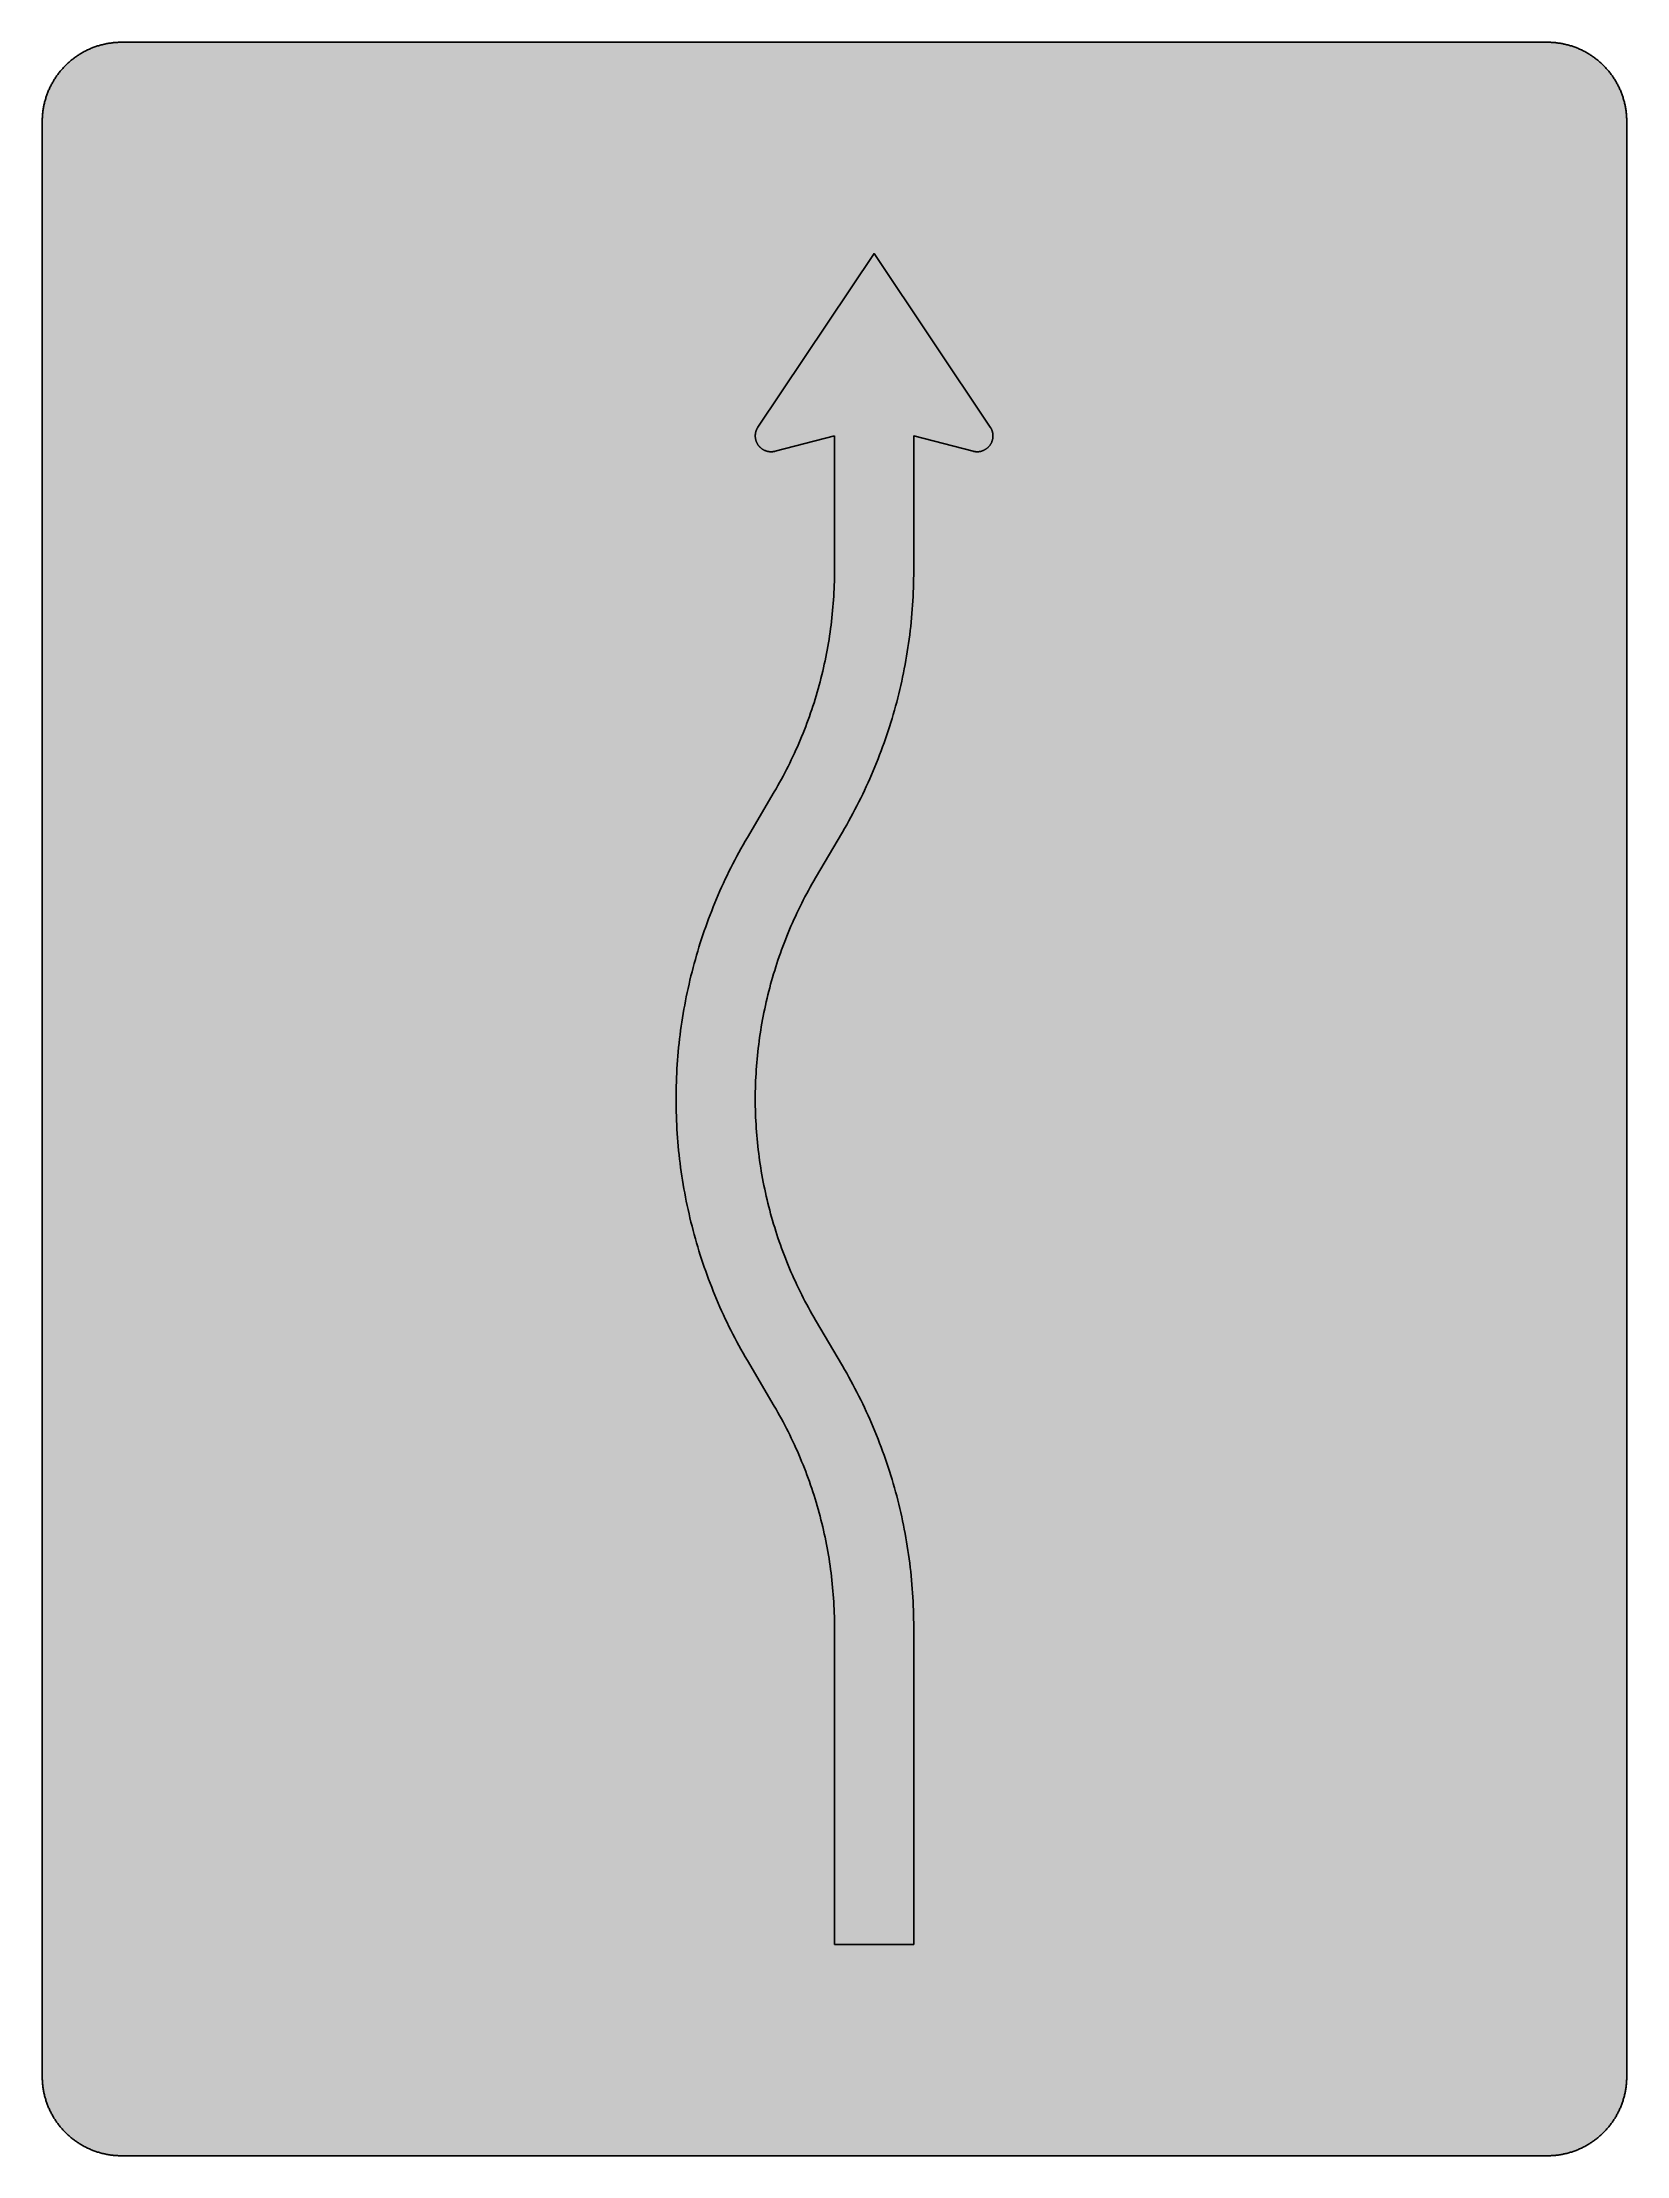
# Model space of a CAD drawing. Header units: millimetres. Extents: x 0 to 423, y 0 to 564.
import ezdxf

# ---------------------------------------------------------------- set-up
doc = ezdxf.new("R2010")
doc.units = ezdxf.units.MM

msp = doc.modelspace()

# ---------------------------------------------------------------- hatches: boundary and pattern name
for color, points in [(254, [(21.2189, 0.0537), (20.955, 0.0533), (20.6934, 0.0584), (20.4292, 0.066), (20.1676, 0.0787), (19.906, 0.094), (19.6469, 0.1118), (19.3853, 0.1321), (19.1262, 0.1549), (18.8671, 0.1829), (18.608, 0.2134), (18.349, 0.2464), (18.0924, 0.2845), (17.8359, 0.3251), (17.5793, 0.3683), (17.3253, 0.414), (17.0688, 0.4623), (16.8148, 0.5156), (16.5633, 0.5715), (16.3093, 0.6299), (16.0579, 0.6909), (15.809, 0.7544), (15.56, 0.823), (15.3111, 0.8941), (15.0622, 0.9677), (14.8158, 1.0439), (14.5694, 1.1227), (14.3256, 1.2065), (14.0818, 1.2903), (13.8379, 1.3792), (13.5966, 1.4707), (13.3579, 1.5672), (13.1191, 1.6637), (12.8803, 1.7628), (12.6441, 1.8669), (12.4079, 1.9736), (12.1742, 2.0803), (11.9405, 2.192), (11.7094, 2.3089), (11.4808, 2.4257), (11.2522, 2.5451), (11.0236, 2.6695), (10.7975, 2.794), (10.574, 2.9235), (10.3505, 3.0556), (10.1295, 3.1877), (9.9111, 3.3249), (9.6926, 3.4646), (9.4742, 3.6068), (9.2608, 3.7541), (9.0475, 3.9014), (8.8341, 4.0513), (8.6258, 4.2037), (8.4176, 4.3612), (8.2118, 4.5187), (8.0061, 4.6812), (7.8029, 4.8438), (7.6022, 5.0114), (7.4041, 5.1816), (7.206, 5.3518), (7.0129, 5.527), (6.8174, 5.7048), (6.6269, 5.8826), (6.4389, 6.0655), (6.2509, 6.2509), (6.0655, 6.4389), (5.8852, 6.6269), (5.7048, 6.8174), (5.527, 7.0104), (5.3518, 7.206), (5.1816, 7.4041), (5.0114, 7.6022), (4.8463, 7.8029), (4.6812, 8.0061), (4.5187, 8.2118), (4.3612, 8.4176), (4.2062, 8.6258), (4.0513, 8.8341), (3.9014, 9.0475), (3.7541, 9.2608), (3.6068, 9.4742), (3.4646, 9.6926), (3.3249, 9.9085), (3.1877, 10.1295), (3.0556, 10.3505), (2.9235, 10.574), (2.794, 10.7975), (2.6695, 11.0236), (2.5451, 11.2522), (2.4257, 11.4808), (2.3063, 11.7094), (2.192, 11.9405), (2.0803, 12.1742), (1.971, 12.4079), (1.8669, 12.6441), (1.7628, 12.8803), (1.6637, 13.1191), (1.5646, 13.3579), (1.4707, 13.5966), (1.3792, 13.8379), (1.2903, 14.0818), (1.2065, 14.3256), (1.1227, 14.5694), (1.0439, 14.8158), (0.9652, 15.0622), (0.8915, 15.3111), (0.823, 15.56), (0.7544, 15.809), (0.6883, 16.0604), (0.6274, 16.3119), (0.569, 16.5633), (0.5131, 16.8148), (0.4623, 17.0688), (0.4115, 17.3253), (0.3658, 17.5793), (0.3226, 17.8359), (0.2819, 18.0924), (0.2464, 18.3515), (0.2134, 18.608), (0.1829, 18.8671), (0.1549, 19.1262), (0.1295, 19.3878), (0.1092, 19.6469), (0.0914, 19.9085), (0.0762, 20.1701), (0.066, 20.4318), (0.0584, 20.6934), (0.0533, 20.955), (0.0508, 21.2192), (0.0522, 543.3314), (0.0533, 543.593), (0.0584, 543.8546), (0.066, 544.1188), (0.0762, 544.3804), (0.0914, 544.642), (0.1092, 544.9011), (0.1295, 545.1627), (0.1549, 545.4218), (0.1829, 545.6809), (0.2134, 545.94), (0.2464, 546.1991), (0.2819, 546.4556), (0.3226, 546.7121), (0.3658, 546.9687), (0.4115, 547.2227), (0.4623, 547.4792), (0.5131, 547.7332), (0.569, 547.9847), (0.6274, 548.2387), (0.6883, 548.4876), (0.7544, 548.7391), (0.823, 548.988), (0.8915, 549.2369), (0.9652, 549.4858), (1.0439, 549.7322), (1.1227, 549.9786), (1.2065, 550.2224), (1.2903, 550.4663), (1.3792, 550.7076), (1.4707, 550.9489), (1.5646, 551.1902), (1.6637, 551.4289), (1.7628, 551.6677), (1.8669, 551.9039), (1.971, 552.1401), (2.0803, 552.3738), (2.192, 552.6049), (2.3063, 552.8386), (2.4257, 553.0672), (2.5451, 553.2958), (2.6695, 553.5244), (2.794, 553.7505), (2.9235, 553.974), (3.0556, 554.1975), (3.1877, 554.4185), (3.3249, 554.6369), (3.4646, 554.8554), (3.6068, 555.0738), (3.7541, 555.2872), (3.9014, 555.5005), (4.0513, 555.7114), (4.2062, 555.9222), (4.3612, 556.1305), (4.5187, 556.3362), (4.6812, 556.5419), (4.8463, 556.7451), (5.0114, 556.9458), (5.1816, 557.1439), (5.3518, 557.342), (5.527, 557.5351), (5.7048, 557.7281), (5.8852, 557.9212), (6.0655, 558.1091), (6.2509, 558.2971), (6.4389, 558.4825), (6.6269, 558.6628), (6.8174, 558.8432), (7.0129, 559.021), (7.206, 559.1937), (7.4041, 559.3664), (7.6022, 559.5366), (7.8029, 559.7017), (8.0061, 559.8668), (8.2118, 560.0268), (8.4176, 560.1868), (8.6258, 560.3418), (8.8341, 560.4967), (9.0475, 560.6466), (9.2608, 560.7939), (9.4742, 560.9387), (9.6926, 561.0835), (9.9111, 561.2232), (10.1295, 561.3603), (10.3505, 561.4924), (10.574, 561.6245), (10.7975, 561.754), (11.0236, 561.8785), (11.2522, 562.0029), (11.4808, 562.1223), (11.7094, 562.2392), (11.9405, 562.356), (12.1742, 562.4678), (12.4079, 562.5744), (12.6441, 562.6811), (12.8803, 562.7853), (13.1191, 562.8843), (13.3579, 562.9834), (13.5966, 563.0774), (13.8379, 563.1688), (14.0818, 563.2577), (14.3256, 563.3415), (14.5694, 563.4253), (14.8158, 563.5041), (15.0622, 563.5803), (15.3111, 563.6539), (15.56, 563.7251), (15.809, 563.7936), (16.0579, 563.8571), (16.3093, 563.9206), (16.5633, 563.9791), (16.8148, 564.0349), (17.0688, 564.0857), (17.3253, 564.1365), (17.5793, 564.1823), (17.8359, 564.2254), (18.0924, 564.2635), (18.349, 564.3016), (18.608, 564.3347), (18.8671, 564.3651), (19.1262, 564.3931), (19.3853, 564.4185), (19.6469, 564.4388), (19.906, 564.4566), (20.1676, 564.4718), (20.4292, 564.482), (20.6934, 564.4896), (20.955, 564.4947), (21.2166, 564.4972), (402.2189, 564.4981), (402.4808, 564.4947), (402.7424, 564.4896), (403.0066, 564.482), (403.2682, 564.4718), (403.5298, 564.4566), (403.7889, 564.4388), (404.0505, 564.4185), (404.3096, 564.3931), (404.5687, 564.3651), (404.8277, 564.3347), (405.0868, 564.3016), (405.3434, 564.2635), (405.5999, 564.2254), (405.8564, 564.1823), (406.113, 564.1365), (406.367, 564.0857), (406.621, 564.0349), (406.875, 563.9791), (407.1264, 563.9206), (407.3779, 563.8571), (407.6268, 563.7936), (407.8783, 563.7251), (408.1272, 563.6539), (408.3736, 563.5803), (408.62, 563.5041), (408.8663, 563.4253), (409.1102, 563.3415), (409.354, 563.2577), (409.5979, 563.1688), (409.8392, 563.0774), (410.0805, 562.9834), (410.3192, 562.8843), (410.5554, 562.7853), (410.7942, 562.6811), (411.0279, 562.5744), (411.2616, 562.4678), (411.4952, 562.356), (411.7264, 562.2392), (411.9575, 562.1223), (412.1861, 562.0029), (412.4122, 561.8785), (412.6382, 561.754), (412.8643, 561.6245), (413.0853, 561.4924), (413.3063, 561.3603), (413.5272, 561.2232), (413.7457, 561.0835), (413.9616, 560.9387), (414.1775, 560.7939), (414.3908, 560.6466), (414.6017, 560.4967), (414.8125, 560.3418), (415.0208, 560.1868), (415.2265, 560.0268), (415.4297, 559.8668), (415.6329, 559.7017), (415.8336, 559.5366), (416.0342, 559.3664), (416.2298, 559.1937), (416.4254, 559.021), (416.6184, 558.8432), (416.8089, 558.6628), (416.9994, 558.4825), (417.1848, 558.2971), (417.3703, 558.1091), (417.5531, 557.9212), (417.7335, 557.7281), (417.9087, 557.5351), (418.084, 557.342), (418.2567, 557.1439), (418.4244, 556.9458), (418.592, 556.7451), (418.7546, 556.5419), (418.9171, 556.3362), (419.0746, 556.1305), (419.2321, 555.9222), (419.3845, 555.7114), (419.5369, 555.5005), (419.6842, 555.2872), (419.829, 555.0738), (419.9712, 554.8554), (420.1109, 554.6369), (420.2481, 554.4185), (420.3827, 554.1975), (420.5148, 553.974), (420.6418, 553.7505), (420.7688, 553.5244), (420.8907, 553.2958), (421.0126, 553.0672), (421.1295, 552.8386), (421.2438, 552.6049), (421.3555, 552.3738), (421.4647, 552.1401), (421.5689, 551.9039), (421.673, 551.6677), (421.7746, 551.4289), (421.8711, 551.1902), (421.9651, 550.9489), (422.0566, 550.7076), (422.1455, 550.4663), (422.2318, 550.2224), (422.3131, 549.9786), (422.3918, 549.7322), (422.4706, 549.4858), (422.5442, 549.2369), (422.6128, 548.988), (422.6814, 548.7391), (422.7449, 548.4876), (422.8084, 548.2387), (422.8668, 547.9847), (422.9227, 547.7332), (422.9735, 547.4792), (423.0243, 547.2227), (423.07, 546.9687), (423.1132, 546.7121), (423.1513, 546.4556), (423.1894, 546.1991), (423.2224, 545.94), (423.2529, 545.6809), (423.2808, 545.4218), (423.3037, 545.1627), (423.3266, 544.9011), (423.3443, 544.642), (423.357, 544.3804), (423.3697, 544.1188), (423.3774, 543.8546), (423.3824, 543.593), (423.385, 543.3314), (423.3855, 21.2203), (423.3824, 20.955), (423.3774, 20.6934), (423.3697, 20.4318), (423.357, 20.1701), (423.3443, 19.9085), (423.3266, 19.6469), (423.3037, 19.3878), (423.2808, 19.1262), (423.2529, 18.8671), (423.2224, 18.608), (423.1894, 18.3515), (423.1513, 18.0924), (423.1132, 17.8359), (423.07, 17.5793), (423.0243, 17.3253), (422.9735, 17.0688), (422.9227, 16.8148), (422.8668, 16.5633), (422.8084, 16.3119), (422.7449, 16.0604), (422.6814, 15.809), (422.6128, 15.56), (422.5442, 15.3111), (422.4706, 15.0622), (422.3918, 14.8158), (422.3131, 14.5694), (422.2318, 14.3256), (422.1455, 14.0818), (422.0566, 13.8379), (421.9651, 13.5966), (421.8711, 13.3579), (421.7746, 13.1191), (421.673, 12.8803), (421.5689, 12.6441), (421.4647, 12.4079), (421.3555, 12.1742), (421.2438, 11.9405), (421.1295, 11.7094), (421.0126, 11.4808), (420.8907, 11.2522), (420.7688, 11.0236), (420.6418, 10.7975), (420.5148, 10.574), (420.3827, 10.3505), (420.2481, 10.1295), (420.1109, 9.9085), (419.9712, 9.6926), (419.829, 9.4742), (419.6842, 9.2608), (419.5369, 9.0475), (419.3845, 8.8341), (419.2321, 8.6258), (419.0746, 8.4176), (418.9171, 8.2118), (418.7546, 8.0061), (418.592, 7.8029), (418.4244, 7.6022), (418.2567, 7.4041), (418.084, 7.206), (417.9087, 7.0104), (417.7335, 6.8174), (417.5531, 6.6269), (417.3703, 6.4389), (417.1848, 6.2509), (416.9994, 6.0655), (416.8089, 5.8826), (416.6184, 5.7048), (416.4254, 5.527), (416.2298, 5.3518), (416.0342, 5.1816), (415.8336, 5.0114), (415.6329, 4.8438), (415.4297, 4.6812), (415.2265, 4.5187), (415.0208, 4.3612), (414.8125, 4.2037), (414.6017, 4.0513), (414.3908, 3.9014), (414.1775, 3.7541), (413.9616, 3.6068), (413.7457, 3.4646), (413.5272, 3.3249), (413.3063, 3.1877), (413.0853, 3.0556), (412.8643, 2.9235), (412.6382, 2.794), (412.4122, 2.6695), (412.1861, 2.5451), (411.9575, 2.4257), (411.7264, 2.3089), (411.4952, 2.192), (411.2616, 2.0803), (411.0279, 1.9736), (410.7942, 1.8669), (410.5554, 1.7628), (410.3192, 1.6637), (410.0805, 1.5672), (409.8392, 1.4707), (409.5979, 1.3792), (409.354, 1.2903), (409.1102, 1.2065), (408.8663, 1.1227), (408.62, 1.0439), (408.3736, 0.9677), (408.1272, 0.8941), (407.8783, 0.823), (407.6268, 0.7544), (407.3779, 0.6909), (407.1264, 0.6299), (406.875, 0.5715), (406.621, 0.5156), (406.367, 0.4623), (406.113, 0.414), (405.8564, 0.3683), (405.5999, 0.3251), (405.3434, 0.2845), (405.0868, 0.2464), (404.8277, 0.2134), (404.5687, 0.1829), (404.3096, 0.1549), (404.0505, 0.1321), (403.7889, 0.1118), (403.5298, 0.094), (403.2682, 0.0787), (403.0066, 0.066), (402.7424, 0.0584), (402.4808, 0.0533), (402.2166, 0.0533)]), (59, [(211.7189, 459.3703), (195.8439, 455.2703), (195.8264, 455.2645), (195.8111, 455.262), (195.7934, 455.2569), (195.7781, 455.2518), (195.7629, 455.2493), (195.7451, 455.2442), (195.7299, 455.2417), (195.7121, 455.2366), (195.6968, 455.234), (195.6816, 455.2315), (195.6638, 455.2264), (195.6486, 455.2239), (195.6308, 455.2213), (195.6156, 455.2163), (195.5978, 455.2137), (195.5825, 455.2112), (195.5648, 455.2086), (195.5495, 455.2036), (195.5343, 455.201), (195.5165, 455.1985), (195.5013, 455.1959), (195.4835, 455.1934), (195.4682, 455.1909), (195.4505, 455.1883), (195.4352, 455.1858), (195.4174, 455.1832), (195.4022, 455.1807), (195.3844, 455.1782), (195.3692, 455.1756), (195.3514, 455.1731), (195.3362, 455.1705), (195.3184, 455.168), (195.3031, 455.168), (195.2854, 455.1655), (195.2701, 455.1629), (195.2523, 455.1604), (195.2346, 455.1604), (195.2193, 455.1578), (195.2015, 455.1553), (195.1863, 455.1553), (195.1685, 455.1528), (195.1533, 455.1502), (195.1355, 455.1502), (195.1203, 455.1477), (195.1025, 455.1477), (195.0847, 455.1451), (195.0695, 455.1451), (195.0517, 455.1451), (195.0364, 455.1426), (195.0187, 455.1426), (195.0034, 455.1401), (194.9856, 455.1401), (194.9679, 455.1401), (194.9526, 455.1401), (194.9348, 455.1375), (194.9196, 455.1375), (194.9018, 455.1375), (194.884, 455.1375), (194.8688, 455.1375), (194.851, 455.135), (194.8358, 455.135), (194.818, 455.135), (194.8002, 455.135), (194.785, 455.135), (194.6758, 455.1375), (194.5665, 455.1401), (194.4599, 455.1477), (194.3506, 455.1578), (194.2465, 455.1705), (194.1398, 455.1832), (194.0357, 455.201), (193.9315, 455.2213), (193.8274, 455.2442), (193.7258, 455.2696), (193.6267, 455.295), (193.5251, 455.3255), (193.4261, 455.3585), (193.3296, 455.3915), (193.233, 455.4296), (193.1365, 455.4677), (193.0425, 455.5084), (192.9486, 455.5541), (192.8571, 455.5998), (192.7657, 455.6455), (192.6768, 455.6963), (192.5904, 455.7497), (192.5041, 455.803), (192.4177, 455.8589), (192.3339, 455.9173), (192.2526, 455.9757), (192.1713, 456.0392), (192.0926, 456.1027), (192.0138, 456.1688), (191.9376, 456.2348), (191.864, 456.3034), (191.7903, 456.3745), (191.7192, 456.4482), (191.6506, 456.5218), (191.5846, 456.598), (191.5185, 456.6768), (191.455, 456.7555), (191.3915, 456.8368), (191.3331, 456.9181), (191.2747, 457.0019), (191.2188, 457.0882), (191.1629, 457.1746), (191.1121, 457.261), (191.0613, 457.3499), (191.0131, 457.4413), (190.9674, 457.5327), (190.9242, 457.6267), (190.8835, 457.7207), (190.8454, 457.8172), (190.8073, 457.9137), (190.7743, 458.0103), (190.7413, 458.1093), (190.7108, 458.2109), (190.6854, 458.31), (190.66, 458.4116), (190.6372, 458.5157), (190.6168, 458.6199), (190.5991, 458.724), (190.5838, 458.8307), (190.5737, 458.9374), (190.5635, 459.044), (190.5559, 459.1507), (190.5533, 459.2599), (190.5508, 459.3692), (190.5508, 459.4073), (190.5508, 459.4479), (190.5533, 459.486), (190.5533, 459.5266), (190.5559, 459.5647), (190.5584, 459.6054), (190.561, 459.6435), (190.5635, 459.6816), (190.566, 459.7222), (190.5686, 459.7603), (190.5737, 459.7984), (190.5762, 459.8365), (190.5813, 459.8772), (190.5864, 459.9153), (190.5914, 459.9534), (190.5965, 459.9915), (190.6041, 460.0321), (190.6092, 460.0702), (190.6168, 460.1083), (190.6219, 460.1464), (190.6295, 460.1845), (190.6372, 460.2226), (190.6473, 460.2607), (190.6549, 460.2988), (190.6626, 460.3369), (190.6727, 460.375), (190.6829, 460.4131), (190.6905, 460.4487), (190.7007, 460.4868), (190.7134, 460.5249), (190.7235, 460.563), (190.7337, 460.5985), (190.7464, 460.6366), (190.7565, 460.6722), (190.7692, 460.7103), (190.7819, 460.7484), (190.7946, 460.7839), (190.8073, 460.8195), (190.8226, 460.8576), (190.8353, 460.8932), (190.8505, 460.9287), (190.8632, 460.9668), (190.8785, 461.0024), (190.8937, 461.0379), (190.9089, 461.0735), (190.9267, 461.1091), (190.942, 461.1446), (190.9597, 461.1802), (190.975, 461.2157), (190.9928, 461.2488), (191.0105, 461.2843), (191.0283, 461.3199), (191.0461, 461.3529), (191.0639, 461.3885), (191.0842, 461.424), (191.102, 461.457), (191.1223, 461.4901), (191.1426, 461.5256), (191.1629, 461.5586), (191.1833, 461.5917), (191.2036, 461.6247), (191.2239, 461.6577), (191.2468, 461.6907), (191.2671, 461.7237), (222.3022, 508.0536), (253.3371, 461.7251), (253.3574, 461.6907), (253.3802, 461.6577), (253.4006, 461.6247), (253.4209, 461.5917), (253.4412, 461.5586), (253.4615, 461.5256), (253.4818, 461.4901), (253.4996, 461.457), (253.5199, 461.424), (253.5377, 461.3885), (253.558, 461.3529), (253.5758, 461.3199), (253.5936, 461.2843), (253.6114, 461.2488), (253.6266, 461.2157), (253.6444, 461.1802), (253.6622, 461.1446), (253.6774, 461.1091), (253.6927, 461.0735), (253.7079, 461.0379), (253.7231, 461.0024), (253.7384, 460.9668), (253.7536, 460.9287), (253.7663, 460.8932), (253.7816, 460.8576), (253.7943, 460.8195), (253.807, 460.7839), (253.8197, 460.7484), (253.8324, 460.7103), (253.8451, 460.6722), (253.8578, 460.6366), (253.8679, 460.5985), (253.8806, 460.563), (253.8908, 460.5249), (253.9009, 460.4868), (253.9111, 460.4487), (253.9213, 460.4131), (253.9289, 460.375), (253.939, 460.3369), (253.9467, 460.2988), (253.9568, 460.2607), (253.9644, 460.2226), (253.9721, 460.1845), (253.9797, 460.1464), (253.9873, 460.1083), (253.9924, 460.0702), (254, 460.0321), (254.0051, 459.9915), (254.0102, 459.9534), (254.0152, 459.9153), (254.0203, 459.8772), (254.0254, 459.8365), (254.0279, 459.7984), (254.033, 459.7603), (254.0356, 459.7222), (254.0406, 459.6816), (254.0432, 459.6435), (254.0432, 459.6054), (254.0457, 459.5647), (254.0483, 459.5266), (254.0483, 459.486), (254.0508, 459.4479), (254.0508, 459.4073), (254.0508, 459.3692), (254.0508, 459.2599), (254.0457, 459.1507), (254.0381, 459.044), (254.0279, 458.9374), (254.0178, 458.8307), (254.0025, 458.724), (253.9848, 458.6199), (253.9644, 458.5157), (253.9416, 458.4116), (253.9187, 458.31), (253.8908, 458.2109), (253.8603, 458.1093), (253.8298, 458.0103), (253.7943, 457.9137), (253.7562, 457.8172), (253.7181, 457.7207), (253.6774, 457.6267), (253.6342, 457.5327), (253.5885, 457.4413), (253.5403, 457.3499), (253.4895, 457.261), (253.4387, 457.1746), (253.3853, 457.0882), (253.3269, 457.0019), (253.271, 456.9181), (253.2101, 456.8368), (253.1491, 456.7555), (253.0856, 456.6768), (253.0196, 456.598), (252.951, 456.5218), (252.8824, 456.4482), (252.8113, 456.3745), (252.7376, 456.3034), (252.664, 456.2348), (252.5878, 456.1688), (252.5116, 456.1027), (252.4303, 456.0392), (252.3515, 455.9757), (252.2677, 455.9173), (252.1839, 455.8589), (252.1001, 455.803), (252.0137, 455.7497), (251.9248, 455.6963), (251.8359, 455.6455), (251.7445, 455.5998), (251.653, 455.5541), (251.5591, 455.5084), (251.4651, 455.4677), (251.3711, 455.4296), (251.2746, 455.3915), (251.1755, 455.3585), (251.0765, 455.3255), (250.9774, 455.295), (250.8758, 455.2696), (250.7742, 455.2442), (250.6701, 455.2213), (250.5659, 455.201), (250.4618, 455.1832), (250.3576, 455.1705), (250.251, 455.1578), (250.1443, 455.1477), (250.0351, 455.1401), (249.9258, 455.1375), (249.8166, 455.135), (249.8014, 455.135), (249.7836, 455.135), (249.7684, 455.135), (249.7506, 455.135), (249.7328, 455.1375), (249.7176, 455.1375), (249.6998, 455.1375), (249.6845, 455.1375), (249.6668, 455.1375), (249.6515, 455.1401), (249.6337, 455.1401), (249.616, 455.1401), (249.6007, 455.1401), (249.5829, 455.1426), (249.5677, 455.1426), (249.5499, 455.1451), (249.5347, 455.1451), (249.5169, 455.1451), (249.5017, 455.1477), (249.4839, 455.1477), (249.4661, 455.1502), (249.4509, 455.1502), (249.4331, 455.1528), (249.4178, 455.1553), (249.4001, 455.1553), (249.3848, 455.1578), (249.367, 455.1604), (249.3518, 455.1604), (249.334, 455.1629), (249.3188, 455.1655), (249.301, 455.168), (249.2832, 455.168), (249.268, 455.1705), (249.2502, 455.1731), (249.235, 455.1756), (249.2172, 455.1782), (249.2019, 455.1807), (249.1842, 455.1832), (249.1689, 455.1858), (249.1511, 455.1883), (249.1359, 455.1909), (249.1181, 455.1934), (249.1029, 455.1959), (249.0851, 455.1985), (249.0699, 455.201), (249.0546, 455.2036), (249.0368, 455.2086), (249.0216, 455.2112), (249.0038, 455.2137), (248.9886, 455.2163), (248.9708, 455.2213), (248.9556, 455.2239), (248.9378, 455.2264), (248.9225, 455.2315), (248.9048, 455.234), (248.8895, 455.2366), (248.8743, 455.2417), (248.8565, 455.2442), (248.8413, 455.2493), (248.8235, 455.2518), (248.8082, 455.2569), (248.793, 455.262), (248.7752, 455.2645), (248.76, 455.2696), (232.8855, 459.3703), (232.8855, 423.387), (232.8799, 422.2344), (232.8647, 421.0837), (232.8418, 419.9331), (232.8062, 418.785), (232.7631, 417.637), (232.7123, 416.4889), (232.6488, 415.3433), (232.5776, 414.1978), (232.4964, 413.0548), (232.4049, 411.9118), (232.3059, 410.7713), (232.1941, 409.6309), (232.0747, 408.4904), (231.9477, 407.355), (231.808, 406.2171), (231.6607, 405.0843), (231.5058, 403.9514), (231.3381, 402.8186), (231.1629, 401.6883), (230.9774, 400.5605), (230.7844, 399.4353), (230.5812, 398.3101), (230.3678, 397.19), (230.1443, 396.0698), (229.9132, 394.9497), (229.6744, 393.8346), (229.423, 392.7196), (229.1639, 391.6096), (228.8972, 390.4996), (228.6178, 389.3922), (228.3333, 388.2873), (228.0361, 387.1849), (227.7313, 386.0851), (227.4189, 384.9878), (227.0938, 383.8931), (226.7636, 382.8009), (226.4207, 381.7112), (226.0702, 380.6241), (225.712, 379.5395), (225.3437, 378.46), (224.9653, 377.3805), (224.5792, 376.3061), (224.1829, 375.2342), (223.7791, 374.1649), (223.3651, 373.1006), (222.9434, 372.0389), (222.5116, 370.9797), (222.0722, 369.9231), (221.6226, 368.8715), (221.1654, 367.8225), (220.7006, 366.776), (220.2231, 365.7346), (219.7405, 364.6983), (219.2477, 363.662), (218.7448, 362.6333), (218.2343, 361.6046), (217.7136, 360.5835), (217.1852, 359.5649), (216.6493, 358.5489), (216.1032, 357.538), (215.5495, 356.5322), (214.9856, 355.5289), (214.4141, 354.5307), (213.835, 353.535), (206.6727, 341.3785), (206.1794, 340.5353), (205.6968, 339.692), (205.2193, 338.8436), (204.7519, 337.9902), (204.2897, 337.1342), (203.835, 336.2757), (203.388, 335.4146), (202.9485, 334.5485), (202.5167, 333.6798), (202.0926, 332.8086), (201.6735, 331.9323), (201.2645, 331.0534), (200.8632, 330.1721), (200.467, 329.2881), (200.0809, 328.4017), (199.6999, 327.5101), (199.3265, 326.6186), (198.9633, 325.722), (198.6051, 324.8228), (198.2546, 323.9211), (197.9143, 323.0169), (197.579, 322.1101), (197.2513, 321.2008), (196.9338, 320.2889), (196.6214, 319.3745), (196.3166, 318.455), (196.0194, 317.5356), (195.7324, 316.6161), (195.4505, 315.6915), (195.1761, 314.7644), (194.912, 313.8348), (194.6529, 312.9051), (194.404, 311.973), (194.1601, 311.0382), (193.9265, 310.101), (193.6979, 309.1612), (193.4794, 308.2214), (193.2686, 307.279), (193.0654, 306.3342), (192.8698, 305.3867), (192.6819, 304.4393), (192.5015, 303.4894), (192.3288, 302.5394), (192.1637, 301.5869), (192.0088, 300.6319), (191.8589, 299.6768), (191.7192, 298.7192), (191.5846, 297.7591), (191.4601, 296.799), (191.3433, 295.8389), (191.2341, 294.8762), (191.135, 293.9136), (191.041, 292.9484), (190.9572, 291.9832), (190.8785, 291.0154), (190.8099, 290.0477), (190.7489, 289.0799), (190.6981, 288.1097), (190.6524, 287.1394), (190.6168, 286.1666), (190.5864, 285.1937), (190.566, 284.2209), (190.5559, 283.2481), (190.5508, 282.2753), (190.5559, 281.2999), (190.566, 280.3271), (190.5864, 279.3543), (190.6168, 278.3815), (190.6524, 277.4112), (190.6981, 276.4409), (190.7489, 275.4706), (190.8099, 274.5003), (190.8785, 273.5326), (190.9572, 272.5674), (191.041, 271.5997), (191.135, 270.6345), (191.2341, 269.6718), (191.3433, 268.7091), (191.4601, 267.749), (191.5846, 266.7889), (191.7192, 265.8288), (191.8589, 264.8712), (192.0088, 263.9162), (192.1637, 262.9611), (192.3288, 262.0086), (192.5015, 261.0587), (192.6819, 260.1087), (192.8698, 259.1613), (193.0654, 258.2139), (193.2686, 257.269), (193.4794, 256.3266), (193.6979, 255.3868), (193.9265, 254.447), (194.1601, 253.5098), (194.404, 252.5751), (194.6529, 251.6429), (194.912, 250.7132), (195.1761, 249.7836), (195.4505, 248.8565), (195.7324, 247.9319), (196.0194, 247.0125), (196.3166, 246.093), (196.6214, 245.176), (196.9338, 244.2591), (197.2513, 243.3472), (197.579, 242.4379), (197.9143, 241.5311), (198.2546, 240.6269), (198.6051, 239.7252), (198.9633, 238.826), (199.3265, 237.9294), (199.6999, 237.0379), (200.0809, 236.1463), (200.467, 235.2599), (200.8632, 234.376), (201.2645, 233.4946), (201.6735, 232.6157), (202.0926, 231.7394), (202.5167, 230.8682), (202.9485, 229.9995), (203.388, 229.1334), (203.835, 228.2723), (204.2897, 227.4113), (204.7519, 226.5578), (205.2193, 225.7044), (205.6968, 224.856), (206.1794, 224.0128), (206.6722, 223.1695), (213.8355, 211.0147), (214.4141, 210.0199), (214.9856, 209.0217), (215.5495, 208.0184), (216.1032, 207.01), (216.6493, 205.9991), (217.1852, 204.9856), (217.7136, 203.9671), (218.2343, 202.9435), (218.7448, 201.9148), (219.2477, 200.8861), (219.7405, 199.8497), (220.2231, 198.8134), (220.7006, 197.772), (221.1654, 196.7255), (221.6226, 195.6765), (222.0722, 194.625), (222.5116, 193.5683), (222.9434, 192.5091), (223.3651, 191.4474), (223.7791, 190.3832), (224.1829, 189.3138), (224.5792, 188.2419), (224.9653, 187.1675), (225.3437, 186.088), (225.712, 185.0085), (226.0702, 183.9239), (226.4207, 182.8368), (226.7636, 181.7472), (227.0938, 180.655), (227.4189, 179.5602), (227.7313, 178.4629), (228.0361, 177.3631), (228.3333, 176.2608), (228.6178, 175.1559), (228.8972, 174.0484), (229.1639, 172.9384), (229.423, 171.8285), (229.6744, 170.7134), (229.9132, 169.5983), (230.1443, 168.4782), (230.3678, 167.3581), (230.5812, 166.2379), (230.7844, 165.1127), (230.9774, 163.9875), (231.1629, 162.8597), (231.3381, 161.7294), (231.5058, 160.5966), (231.6607, 159.4637), (231.808, 158.3309), (231.9477, 157.1955), (232.0747, 156.0576), (232.1941, 154.9171), (232.3059, 153.7792), (232.4049, 152.6362), (232.4964, 151.4932), (232.5776, 150.3502), (232.6488, 149.2047), (232.7123, 148.0591), (232.7631, 146.9111), (232.8062, 145.763), (232.8418, 144.6149), (232.8647, 143.4643), (232.8799, 142.3137), (232.885, 141.163), (232.8855, 56.4981), (211.7189, 56.4981), (211.7189, 141.1648), (211.7141, 142.1384), (211.7014, 143.1112), (211.6811, 144.084), (211.6531, 145.0569), (211.615, 146.0271), (211.5718, 146.9974), (211.5185, 147.9677), (211.4575, 148.9354), (211.389, 149.9032), (211.3128, 150.8709), (211.2264, 151.8361), (211.135, 152.8013), (211.0334, 153.7665), (210.9241, 154.7292), (210.8073, 155.6893), (210.6828, 156.6494), (210.5508, 157.607), (210.4111, 158.5646), (210.2612, 159.5196), (210.1037, 160.4747), (209.9412, 161.4272), (209.7684, 162.3797), (209.5881, 163.3296), (209.4001, 164.277), (209.2046, 165.2219), (209.0014, 166.1668), (208.7905, 167.1091), (208.5696, 168.0515), (208.3435, 168.9887), (208.1098, 169.926), (207.866, 170.8607), (207.6171, 171.7929), (207.358, 172.7251), (207.0913, 173.6522), (206.8195, 174.5793), (206.5376, 175.5038), (206.2505, 176.4259), (205.9534, 177.3453), (205.6486, 178.2623), (205.3361, 179.1767), (205.0186, 180.0885), (204.691, 180.9979), (204.3557, 181.9046), (204.0153, 182.8089), (203.6648, 183.7106), (203.3067, 184.6097), (202.9435, 185.5064), (202.5701, 186.4004), (202.1891, 187.2894), (201.803, 188.1784), (201.4068, 189.0624), (201.0054, 189.9437), (200.5965, 190.8226), (200.1774, 191.6963), (199.7532, 192.5676), (199.3214, 193.4388), (198.882, 194.3024), (198.435, 195.166), (197.9803, 196.0245), (197.518, 196.8805), (197.0507, 197.7314), (196.5731, 198.5797), (196.0905, 199.4256), (195.5978, 200.2663), (188.4355, 212.4259), (187.8533, 213.4184), (187.2818, 214.4166), (186.7205, 215.4199), (186.1642, 216.4258), (185.6207, 217.4367), (185.0822, 218.4527), (184.5539, 219.4712), (184.0357, 220.4949), (183.5252, 221.521), (183.0222, 222.5523), (182.5295, 223.586), (182.0443, 224.6249), (181.5694, 225.6663), (181.102, 226.7102), (180.6448, 227.7593), (180.1978, 228.8134), (179.7558, 229.8675), (179.3265, 230.9266), (178.9024, 231.9884), (178.4909, 233.0552), (178.0845, 234.1245), (177.6908, 235.1964), (177.3047, 236.2708), (176.9262, 237.3478), (176.5579, 238.4298), (176.1973, 239.5118), (175.8493, 240.599), (175.5064, 241.6886), (175.1736, 242.7808), (174.8511, 243.8756), (174.5386, 244.9728), (174.2338, 246.0727), (173.9367, 247.175), (173.6496, 248.2799), (173.3728, 249.3874), (173.1035, 250.4973), (172.8445, 251.6099), (172.5955, 252.7224), (172.3542, 253.84), (172.1231, 254.9576), (171.9021, 256.0777), (171.6888, 257.2004), (171.4856, 258.3231), (171.29, 259.4508), (171.1046, 260.5786), (170.9293, 261.7089), (170.7642, 262.8392), (170.6067, 263.972), (170.4594, 265.1074), (170.3222, 266.2428), (170.1927, 267.3807), (170.0733, 268.5186), (169.9641, 269.6591), (169.8625, 270.8021), (169.7736, 271.9426), (169.6923, 273.0881), (169.6187, 274.2336), (169.5577, 275.3792), (169.5044, 276.5247), (169.4612, 277.6728), (169.4282, 278.8234), (169.4028, 279.9715), (169.3901, 281.1221), (169.385, 282.2753), (169.3901, 283.4259), (169.4028, 284.5765), (169.4282, 285.7271), (169.4612, 286.8752), (169.5044, 288.0233), (169.5577, 289.1688), (169.6187, 290.3169), (169.6923, 291.4599), (169.7736, 292.6055), (169.8625, 293.7485), (169.9641, 294.8889), (170.0733, 296.0294), (170.1927, 297.1673), (170.3222, 298.3052), (170.4594, 299.4406), (170.6067, 300.576), (170.7642, 301.7088), (170.9293, 302.8391), (171.1046, 303.9694), (171.29, 305.0972), (171.4856, 306.2249), (171.6888, 307.3476), (171.9021, 308.4703), (172.1231, 309.5904), (172.3542, 310.708), (172.5955, 311.8256), (172.8445, 312.9382), (173.1035, 314.0507), (173.3728, 315.1607), (173.6496, 316.2681), (173.9367, 317.373), (174.2338, 318.4754), (174.5386, 319.5752), (174.8511, 320.6725), (175.1736, 321.7672), (175.5064, 322.8594), (175.8493, 323.9491), (176.1973, 325.0362), (176.5579, 326.1182), (176.9262, 327.2003), (177.3047, 328.2772), (177.6908, 329.3516), (178.0845, 330.4235), (178.4909, 331.4929), (178.9024, 332.5597), (179.3265, 333.6214), (179.7558, 334.6806), (180.1978, 335.7347), (180.6448, 336.7888), (181.102, 337.8378), (181.5694, 338.8817), (182.0443, 339.9231), (182.5295, 340.962), (183.0222, 341.9958), (183.5252, 343.027), (184.0357, 344.0532), (184.5539, 345.0768), (185.0822, 346.0953), (185.6207, 347.1113), (186.1642, 348.1222), (186.7205, 349.1281), (187.2818, 350.1314), (187.8533, 351.1296), (188.435, 352.1253), (195.6001, 364.2826), (196.0905, 365.1225), (196.5731, 365.9683), (197.0507, 366.8166), (197.518, 367.6675), (197.9803, 368.5235), (198.435, 369.382), (198.882, 370.2456), (199.3214, 371.1092), (199.7532, 371.9779), (200.1774, 372.8517), (200.5965, 373.7254), (201.0054, 374.6043), (201.4068, 375.4857), (201.803, 376.3696), (202.1891, 377.2586), (202.5701, 378.1476), (202.9435, 379.0417), (203.3067, 379.9383), (203.6648, 380.8374), (204.0153, 381.7391), (204.3557, 382.6434), (204.691, 383.5502), (205.0186, 384.4595), (205.3361, 385.3713), (205.6486, 386.2857), (205.9534, 387.2027), (206.2505, 388.1222), (206.5376, 389.0442), (206.8195, 389.9687), (207.0913, 390.8958), (207.358, 391.8229), (207.6171, 392.7551), (207.866, 393.6873), (208.1098, 394.622), (208.3435, 395.5593), (208.5696, 396.4965), (208.7905, 397.4389), (209.0014, 398.3812), (209.2046, 399.3261), (209.4001, 400.271), (209.5881, 401.2184), (209.7684, 402.1684), (209.9412, 403.1209), (210.1037, 404.0734), (210.2612, 405.0284), (210.4111, 405.9834), (210.5508, 406.941), (210.6828, 407.8986), (210.8073, 408.8587), (210.9241, 409.8214), (211.0334, 410.784), (211.135, 411.7467), (211.2264, 412.7119), (211.3128, 413.6771), (211.389, 414.6448), (211.4575, 415.6126), (211.5185, 416.5803), (211.5718, 417.5506), (211.615, 418.5209), (211.6531, 419.4937), (211.6811, 420.464), (211.7014, 421.4368), (211.7141, 422.4122), (211.7166, 423.385)])]:
    msp.add_hatch(color=color).paths.add_polyline_path(points)
h = msp.add_hatch(color=59)
h.paths.add_polyline_path([(21.2189, 5.3453), (21.021, 5.3442), (20.8229, 5.3492), (20.6273, 5.3543), (20.4318, 5.3645), (20.2336, 5.3746), (20.0381, 5.3873), (19.8425, 5.4026), (19.6494, 5.4229), (19.4539, 5.4432), (19.2608, 5.4661), (19.0678, 5.4915), (18.8747, 5.5169), (18.6817, 5.5474), (18.4887, 5.5804), (18.2982, 5.6159), (18.1077, 5.6515), (17.9172, 5.6921), (17.7267, 5.7328), (17.5362, 5.776), (17.3482, 5.8217), (17.1602, 5.8699), (16.9723, 5.9207), (16.7869, 5.9741), (16.6014, 6.03), (16.416, 6.0884), (16.2306, 6.1468), (16.0477, 6.2103), (15.8648, 6.2738), (15.6845, 6.3398), (15.5016, 6.4084), (15.3213, 6.4795), (15.1435, 6.5532), (14.9657, 6.6269), (14.7879, 6.7056), (14.6101, 6.7843), (14.4348, 6.8656), (14.2596, 6.9494), (14.0868, 7.0358), (13.9141, 7.1247), (13.7439, 7.2136), (13.5712, 7.305), (13.4036, 7.4016), (13.2359, 7.4981), (13.0683, 7.5946), (12.9007, 7.6962), (12.7356, 7.7978), (12.573, 7.9045), (12.4104, 8.0112), (12.2504, 8.1204), (12.0904, 8.2296), (11.9304, 8.3439), (11.7729, 8.4582), (11.618, 8.575), (11.463, 8.6944), (11.3081, 8.8163), (11.1582, 8.9383), (11.0058, 9.0627), (10.856, 9.1897), (10.7086, 9.3193), (10.5639, 9.4513), (10.4191, 9.5834), (10.2743, 9.718), (10.1321, 9.8552), (9.9924, 9.9924), (9.8527, 10.1346), (9.718, 10.2743), (9.5834, 10.4191), (9.4488, 10.5639), (9.3193, 10.7112), (9.1897, 10.8585), (9.0627, 11.0058), (8.9383, 11.1582), (8.8138, 11.3106), (8.6944, 11.463), (8.575, 11.618), (8.4582, 11.7729), (8.3439, 11.9304), (8.2296, 12.0904), (8.1178, 12.2504), (8.0112, 12.4104), (7.9019, 12.573), (7.7978, 12.7381), (7.6962, 12.9007), (7.5946, 13.0683), (7.4955, 13.2359), (7.399, 13.4036), (7.305, 13.5712), (7.2136, 13.7439), (7.1222, 13.9141), (7.0358, 14.0868), (6.9494, 14.2596), (6.8656, 14.4348), (6.7843, 14.6101), (6.7031, 14.7879), (6.6269, 14.9657), (6.5507, 15.1435), (6.477, 15.3213), (6.4084, 15.5016), (6.3398, 15.6845), (6.2713, 15.8648), (6.2078, 16.0477), (6.1468, 16.2331), (6.0858, 16.416), (6.03, 16.6014), (5.9741, 16.7869), (5.9207, 16.9748), (5.8699, 17.1602), (5.8217, 17.3482), (5.776, 17.5362), (5.7302, 17.7267), (5.6896, 17.9172), (5.6515, 18.1077), (5.6134, 18.2982), (5.5778, 18.4887), (5.5474, 18.6817), (5.5169, 18.8747), (5.4889, 19.0678), (5.4635, 19.2608), (5.4407, 19.4539), (5.4204, 19.6494), (5.4026, 19.845), (5.3873, 20.0406), (5.3721, 20.2362), (5.3619, 20.4318), (5.3543, 20.6273), (5.3467, 20.8255), (5.3442, 21.021), (5.3416, 21.2192), (5.3439, 543.3314), (5.3442, 543.527), (5.3467, 543.7251), (5.3543, 543.9207), (5.3619, 544.1163), (5.3721, 544.3144), (5.3873, 544.51), (5.4026, 544.703), (5.4204, 544.8986), (5.4407, 545.0942), (5.4635, 545.2872), (5.4889, 545.4802), (5.5169, 545.6733), (5.5474, 545.8663), (5.5778, 546.0594), (5.6134, 546.2499), (5.6515, 546.4404), (5.6896, 546.6309), (5.7302, 546.8214), (5.776, 547.0119), (5.8217, 547.1998), (5.8699, 547.3878), (5.9207, 547.5732), (5.9741, 547.7612), (6.03, 547.9466), (6.0858, 548.132), (6.1468, 548.3149), (6.2078, 548.5003), (6.2713, 548.6832), (6.3398, 548.8635), (6.4084, 549.0464), (6.477, 549.2242), (6.5507, 549.4045), (6.6269, 549.5823), (6.7031, 549.7601), (6.7843, 549.9379), (6.8656, 550.1132), (6.9494, 550.2885), (7.0358, 550.4612), (7.1222, 550.6339), (7.2136, 550.8041), (7.305, 550.9743), (7.399, 551.1444), (7.4955, 551.3121), (7.5946, 551.4797), (7.6962, 551.6474), (7.7978, 551.8099), (7.9019, 551.975), (8.0112, 552.1376), (8.1178, 552.2976), (8.2296, 552.4576), (8.3439, 552.6176), (8.4582, 552.7751), (8.575, 552.9301), (8.6944, 553.085), (8.8138, 553.2399), (8.9383, 553.3898), (9.0627, 553.5422), (9.1897, 553.6895), (9.3193, 553.8394), (9.4488, 553.9842), (9.5834, 554.1289), (9.718, 554.2737), (9.8527, 554.416), (9.9924, 554.5557), (10.1321, 554.6954), (10.2743, 554.83), (10.4191, 554.9646), (10.5639, 555.0992), (10.7086, 555.2288), (10.856, 555.3583), (11.0058, 555.4853), (11.1582, 555.6098), (11.3081, 555.7317), (11.463, 555.8536), (11.618, 555.973), (11.7729, 556.0898), (11.9304, 556.2041), (12.0904, 556.3184), (12.2504, 556.4276), (12.4104, 556.5369), (12.573, 556.6435), (12.7356, 556.7502), (12.9007, 556.8518), (13.0683, 556.9534), (13.2359, 557.0525), (13.4036, 557.149), (13.5712, 557.243), (13.7439, 557.3344), (13.9141, 557.4259), (14.0868, 557.5122), (14.2596, 557.5986), (14.4348, 557.6824), (14.6101, 557.7637), (14.7879, 557.845), (14.9657, 557.9212), (15.1435, 557.9974), (15.3213, 558.0685), (15.5016, 558.1396), (15.6845, 558.2082), (15.8648, 558.2742), (16.0477, 558.3403), (16.2306, 558.4012), (16.416, 558.4622), (16.6014, 558.5181), (16.7869, 558.5739), (16.9723, 558.6273), (17.1602, 558.6781), (17.3482, 558.7263), (17.5362, 558.7721), (17.7267, 558.8152), (17.9172, 558.8584), (18.1077, 558.8965), (18.2982, 558.9346), (18.4887, 558.9676), (18.6817, 559.0007), (18.8747, 559.0311), (19.0678, 559.0591), (19.2608, 559.0845), (19.4539, 559.1073), (19.6494, 559.1277), (19.8425, 559.1454), (20.0381, 559.1607), (20.2336, 559.1759), (20.4318, 559.1861), (20.6273, 559.1937), (20.8229, 559.2013), (21.021, 559.2039), (21.2166, 559.2064), (402.2189, 559.2064), (402.4147, 559.2039), (402.6129, 559.2013), (402.8084, 559.1937), (403.004, 559.1861), (403.2021, 559.1759), (403.3977, 559.1607), (403.5933, 559.1454), (403.7863, 559.1277), (403.9819, 559.1073), (404.175, 559.0845), (404.368, 559.0591), (404.5636, 559.0311), (404.7541, 559.0007), (404.9471, 558.9676), (405.1376, 558.9346), (405.3307, 558.8965), (405.5212, 558.8584), (405.7091, 558.8152), (405.8996, 558.7721), (406.0876, 558.7263), (406.2755, 558.6781), (406.4635, 558.6273), (406.6489, 558.5739), (406.8343, 558.5181), (407.0198, 558.4622), (407.2052, 558.4012), (407.3881, 558.3403), (407.5709, 558.2742), (407.7538, 558.2082), (407.9342, 558.1396), (408.1145, 558.0685), (408.2923, 557.9974), (408.4726, 557.9212), (408.6504, 557.845), (408.8257, 557.7637), (409.001, 557.6824), (409.1762, 557.5986), (409.3489, 557.5122), (409.5217, 557.4259), (409.6944, 557.3344), (409.8646, 557.243), (410.0347, 557.149), (410.2024, 557.0525), (410.37, 556.9534), (410.5351, 556.8518), (410.7002, 556.7502), (410.8628, 556.6435), (411.0253, 556.5369), (411.1879, 556.4276), (411.3479, 556.3184), (411.5054, 556.2041), (411.6629, 556.0898), (411.8178, 555.973), (411.9728, 555.8536), (412.1277, 555.7317), (412.2801, 555.6098), (412.43, 555.4853), (412.5798, 555.3583), (412.7271, 555.2288), (412.8719, 555.0992), (413.0167, 554.9646), (413.1615, 554.83), (413.3037, 554.6954), (413.4434, 554.5557), (413.5831, 554.416), (413.7177, 554.2737), (413.8524, 554.1289), (413.987, 553.9842), (414.1165, 553.8394), (414.2461, 553.6895), (414.3731, 553.5422), (414.4975, 553.3898), (414.622, 553.2399), (414.7414, 553.085), (414.8607, 552.9301), (414.9776, 552.7751), (415.0944, 552.6176), (415.2062, 552.4576), (415.3179, 552.2976), (415.4272, 552.1376), (415.5338, 551.975), (415.638, 551.8099), (415.7396, 551.6474), (415.8412, 551.4797), (415.9402, 551.3121), (416.0368, 551.1444), (416.1307, 550.9743), (416.2222, 550.8041), (416.3136, 550.6339), (416.4025, 550.4612), (416.4863, 550.2885), (416.5702, 550.1132), (416.6514, 549.9379), (416.7327, 549.7601), (416.8089, 549.5823), (416.8851, 549.4045), (416.9588, 549.2242), (417.0274, 549.0464), (417.0959, 548.8635), (417.1645, 548.6832), (417.228, 548.5003), (417.289, 548.3149), (417.3499, 548.132), (417.4058, 547.9466), (417.4617, 547.7612), (417.515, 547.5732), (417.5658, 547.3878), (417.6141, 547.1998), (417.6598, 547.0119), (417.703, 546.8214), (417.7462, 546.6309), (417.7843, 546.4404), (417.8224, 546.2499), (417.8554, 546.0594), (417.8884, 545.8663), (417.9189, 545.6733), (417.9468, 545.4802), (417.9722, 545.2872), (417.9951, 545.0942), (418.0154, 544.8986), (418.0332, 544.703), (418.0484, 544.51), (418.0611, 544.3144), (418.0738, 544.1163), (418.0815, 543.9207), (418.0865, 543.7251), (418.0916, 543.527), (418.0916, 543.3314), (418.0939, 21.2203), (418.0916, 21.021), (418.0865, 20.8255), (418.0815, 20.6273), (418.0738, 20.4318), (418.0611, 20.2362), (418.0484, 20.0406), (418.0332, 19.845), (418.0154, 19.6494), (417.9951, 19.4539), (417.9722, 19.2608), (417.9468, 19.0678), (417.9189, 18.8747), (417.8884, 18.6817), (417.8554, 18.4887), (417.8224, 18.2982), (417.7843, 18.1077), (417.7462, 17.9172), (417.703, 17.7267), (417.6598, 17.5362), (417.6141, 17.3482), (417.5658, 17.1602), (417.515, 16.9748), (417.4617, 16.7869), (417.4058, 16.6014), (417.3499, 16.416), (417.289, 16.2331), (417.228, 16.0477), (417.1645, 15.8648), (417.0959, 15.6845), (417.0274, 15.5016), (416.9588, 15.3213), (416.8851, 15.1435), (416.8089, 14.9657), (416.7327, 14.7879), (416.6514, 14.6101), (416.5702, 14.4348), (416.4863, 14.2596), (416.4025, 14.0868), (416.3136, 13.9141), (416.2222, 13.7439), (416.1307, 13.5712), (416.0368, 13.4036), (415.9402, 13.2359), (415.8412, 13.0683), (415.7396, 12.9007), (415.638, 12.7381), (415.5338, 12.573), (415.4272, 12.4104), (415.3179, 12.2504), (415.2062, 12.0904), (415.0944, 11.9304), (414.9776, 11.7729), (414.8607, 11.618), (414.7414, 11.463), (414.622, 11.3106), (414.4975, 11.1582), (414.3731, 11.0058), (414.2461, 10.8585), (414.1165, 10.7112), (413.987, 10.5639), (413.8524, 10.4191), (413.7177, 10.2743), (413.5831, 10.1346), (413.4434, 9.9924), (413.3037, 9.8552), (413.1615, 9.718), (413.0167, 9.5834), (412.8719, 9.4513), (412.7271, 9.3193), (412.5798, 9.1897), (412.43, 9.0627), (412.2801, 8.9383), (412.1277, 8.8163), (411.9728, 8.6944), (411.8178, 8.575), (411.6629, 8.4582), (411.5054, 8.3439), (411.3479, 8.2296), (411.1879, 8.1204), (411.0253, 8.0112), (410.8628, 7.9045), (410.7002, 7.7978), (410.5351, 7.6962), (410.37, 7.5946), (410.2024, 7.4981), (410.0347, 7.4016), (409.8646, 7.305), (409.6944, 7.2136), (409.5217, 7.1247), (409.3489, 7.0358), (409.1762, 6.9494), (409.001, 6.8656), (408.8257, 6.7843), (408.6504, 6.7056), (408.4726, 6.6269), (408.2923, 6.5532), (408.1145, 6.4795), (407.9342, 6.4084), (407.7538, 6.3398), (407.5709, 6.2738), (407.3881, 6.2103), (407.2052, 6.1468), (407.0198, 6.0884), (406.8343, 6.03), (406.6489, 5.9741), (406.4635, 5.9207), (406.2755, 5.8699), (406.0876, 5.8217), (405.8996, 5.776), (405.7091, 5.7328), (405.5212, 5.6921), (405.3307, 5.6515), (405.1376, 5.6159), (404.9471, 5.5804), (404.7541, 5.5474), (404.5636, 5.5169), (404.368, 5.4915), (404.175, 5.4661), (403.9819, 5.4432), (403.7863, 5.4229), (403.5933, 5.4026), (403.3977, 5.3873), (403.2021, 5.3746), (403.004, 5.3645), (402.8084, 5.3543), (402.6129, 5.3492), (402.4147, 5.3442), (402.2166, 5.3442)])
h.paths.add_polyline_path([(21.2189, 12.4009), (20.9906, 12.4028), (20.7645, 12.4104), (20.5384, 12.4257), (20.3149, 12.446), (20.0939, 12.4714), (19.8755, 12.5019), (19.6571, 12.5374), (19.4412, 12.5781), (19.2253, 12.6263), (19.0144, 12.6771), (18.8036, 12.733), (18.5953, 12.7965), (18.3896, 12.8626), (18.1864, 12.9337), (17.9832, 13.0124), (17.7851, 13.0937), (17.5895, 13.1775), (17.3939, 13.269), (17.2034, 13.3655), (17.0155, 13.4645), (16.8275, 13.5687), (16.6446, 13.6754), (16.4643, 13.7897), (16.2865, 13.9065), (16.1138, 14.0259), (15.941, 14.1503), (15.7734, 14.2799), (15.6083, 14.4145), (15.4457, 14.5491), (15.2883, 14.6914), (15.1333, 14.8336), (14.9809, 14.9835), (14.8336, 15.1333), (14.6888, 15.2883), (14.5491, 15.4483), (14.412, 15.6083), (14.2799, 15.7734), (14.1503, 15.941), (14.0259, 16.1138), (13.904, 16.2865), (13.7871, 16.4643), (13.6754, 16.6446), (13.5661, 16.83), (13.462, 17.0155), (13.3629, 17.2034), (13.269, 17.3939), (13.1775, 17.5895), (13.0912, 17.7851), (13.0099, 17.9857), (12.9337, 18.1864), (12.8626, 18.3896), (12.794, 18.5953), (12.733, 18.8036), (12.6771, 19.0144), (12.6238, 19.2278), (12.5781, 19.4412), (12.5349, 19.6571), (12.4993, 19.8755), (12.4689, 20.0965), (12.4435, 20.3175), (12.4231, 20.541), (12.4104, 20.7645), (12.4003, 20.9906), (12.3977, 21.2192), (12.3994, 543.3314), (12.4003, 543.5575), (12.4104, 543.7835), (12.4231, 544.0096), (12.4435, 544.2306), (12.4689, 544.4541), (12.4993, 544.6725), (12.5349, 544.891), (12.5781, 545.1069), (12.6238, 545.3228), (12.6771, 545.5336), (12.733, 545.7444), (12.794, 545.9527), (12.8626, 546.1584), (12.9337, 546.3616), (13.0099, 546.5648), (13.0912, 546.7629), (13.1775, 546.9585), (13.269, 547.1541), (13.3629, 547.3446), (13.462, 547.5326), (13.5661, 547.7205), (13.6754, 547.9034), (13.7871, 548.0837), (13.904, 548.2615), (14.0259, 548.4343), (14.1503, 548.607), (14.2799, 548.7746), (14.412, 548.9397), (14.5491, 549.1023), (14.6888, 549.2598), (14.8336, 549.4147), (14.9809, 549.5671), (15.1333, 549.7144), (15.2883, 549.8592), (15.4457, 549.9989), (15.6083, 550.1361), (15.7734, 550.2681), (15.941, 550.3977), (16.1138, 550.5221), (16.2865, 550.6441), (16.4643, 550.7609), (16.6446, 550.8727), (16.8275, 550.9819), (17.0155, 551.086), (17.2034, 551.1851), (17.3939, 551.2791), (17.5895, 551.3705), (17.7851, 551.4569), (17.9832, 551.5381), (18.1864, 551.6143), (18.3896, 551.6855), (18.5953, 551.754), (18.8036, 551.815), (19.0144, 551.8709), (19.2253, 551.9242), (19.4412, 551.9699), (19.6571, 552.0106), (19.8755, 552.0487), (20.0939, 552.0792), (20.3149, 552.1046), (20.5384, 552.1249), (20.7645, 552.1376), (20.9906, 552.1477), (21.2166, 552.1503), (402.2189, 552.1509), (402.4452, 552.1477), (402.6713, 552.1376), (402.8973, 552.1249), (403.1183, 552.1046), (403.3418, 552.0792), (403.5603, 552.0487), (403.7787, 552.0106), (403.9946, 551.9699), (404.2105, 551.9242), (404.4213, 551.8709), (404.6322, 551.815), (404.8404, 551.754), (405.0462, 551.6855), (405.2494, 551.6143), (405.4526, 551.5381), (405.6507, 551.4569), (405.8463, 551.3705), (406.0419, 551.2791), (406.2324, 551.1851), (406.4229, 551.086), (406.6083, 550.9819), (406.7912, 550.8727), (406.9715, 550.7609), (407.1493, 550.6441), (407.3246, 550.5221), (407.4947, 550.3977), (407.6624, 550.2681), (407.8275, 550.1361), (407.99, 549.9989), (408.1475, 549.8592), (408.3025, 549.7144), (408.4549, 549.5671), (408.6022, 549.4147), (408.747, 549.2598), (408.8867, 549.1023), (409.0238, 548.9397), (409.1559, 548.7746), (409.2854, 548.607), (409.4099, 548.4343), (409.5318, 548.2615), (409.6487, 548.0837), (409.7604, 547.9034), (409.8696, 547.7205), (409.9738, 547.5326), (410.0728, 547.3446), (410.1668, 547.1541), (410.2583, 546.9585), (410.3446, 546.7629), (410.4259, 546.5648), (410.5021, 546.3616), (410.5732, 546.1584), (410.6418, 545.9527), (410.7028, 545.7444), (410.7586, 545.5336), (410.812, 545.3228), (410.8577, 545.1069), (410.8983, 544.891), (410.9364, 544.6725), (410.9669, 544.4541), (410.9923, 544.2306), (411.0101, 544.0096), (411.0253, 543.7835), (411.033, 543.5575), (411.038, 543.3314), (411.0383, 21.2203), (411.033, 20.9906), (411.0253, 20.7645), (411.0101, 20.541), (410.9923, 20.3175), (410.9669, 20.0965), (410.9364, 19.8755), (410.8983, 19.6571), (410.8577, 19.4412), (410.812, 19.2278), (410.7586, 19.0144), (410.7028, 18.8036), (410.6418, 18.5953), (410.5732, 18.3896), (410.5021, 18.1864), (410.4259, 17.9857), (410.3446, 17.7851), (410.2583, 17.5895), (410.1668, 17.3939), (410.0728, 17.2034), (409.9738, 17.0155), (409.8696, 16.83), (409.7604, 16.6446), (409.6487, 16.4643), (409.5318, 16.2865), (409.4099, 16.1138), (409.2854, 15.941), (409.1559, 15.7734), (409.0238, 15.6083), (408.8867, 15.4483), (408.747, 15.2883), (408.6022, 15.1333), (408.4549, 14.9835), (408.3025, 14.8336), (408.1475, 14.6914), (407.99, 14.5491), (407.8275, 14.4145), (407.6624, 14.2799), (407.4947, 14.1503), (407.3246, 14.0259), (407.1493, 13.9065), (406.9715, 13.7897), (406.7912, 13.6754), (406.6083, 13.5687), (406.4229, 13.4645), (406.2324, 13.3655), (406.0419, 13.269), (405.8463, 13.1775), (405.6507, 13.0937), (405.4526, 13.0124), (405.2494, 12.9337), (405.0462, 12.8626), (404.8404, 12.7965), (404.6322, 12.733), (404.4213, 12.6771), (404.2105, 12.6263), (403.9946, 12.5781), (403.7787, 12.5374), (403.5603, 12.5019), (403.3418, 12.4714), (403.1183, 12.446), (402.8973, 12.4257), (402.6713, 12.4104), (402.4452, 12.4028), (402.2166, 12.4003)], flags=16)

# ---------------------------------------------------------------- linework, layer by layer
at = {"color": 254}
msp.add_lwpolyline([(21.2189, 0.0537), (20.955, 0.0533), (20.6934, 0.0584), (20.4292, 0.066), (20.1676, 0.0787), (19.906, 0.094), (19.6469, 0.1118), (19.3853, 0.1321), (19.1262, 0.1549), (18.8671, 0.1829), (18.608, 0.2134), (18.349, 0.2464), (18.0924, 0.2845), (17.8359, 0.3251), (17.5793, 0.3683), (17.3253, 0.414), (17.0688, 0.4623), (16.8148, 0.5156), (16.5633, 0.5715), (16.3093, 0.6299), (16.0579, 0.6909), (15.809, 0.7544), (15.56, 0.823), (15.3111, 0.8941), (15.0622, 0.9677), (14.8158, 1.0439), (14.5694, 1.1227), (14.3256, 1.2065), (14.0818, 1.2903), (13.8379, 1.3792), (13.5966, 1.4707), (13.3579, 1.5672), (13.1191, 1.6637), (12.8803, 1.7628), (12.6441, 1.8669), (12.4079, 1.9736), (12.1742, 2.0803), (11.9405, 2.192), (11.7094, 2.3089), (11.4808, 2.4257), (11.2522, 2.5451), (11.0236, 2.6695), (10.7975, 2.794), (10.574, 2.9235), (10.3505, 3.0556), (10.1295, 3.1877), (9.9111, 3.3249), (9.6926, 3.4646), (9.4742, 3.6068), (9.2608, 3.7541), (9.0475, 3.9014), (8.8341, 4.0513), (8.6258, 4.2037), (8.4176, 4.3612), (8.2118, 4.5187), (8.0061, 4.6812), (7.8029, 4.8438), (7.6022, 5.0114), (7.4041, 5.1816), (7.206, 5.3518), (7.0129, 5.527), (6.8174, 5.7048), (6.6269, 5.8826), (6.4389, 6.0655), (6.2509, 6.2509), (6.0655, 6.4389), (5.8852, 6.6269), (5.7048, 6.8174), (5.527, 7.0104), (5.3518, 7.206), (5.1816, 7.4041), (5.0114, 7.6022), (4.8463, 7.8029), (4.6812, 8.0061), (4.5187, 8.2118), (4.3612, 8.4176), (4.2062, 8.6258), (4.0513, 8.8341), (3.9014, 9.0475), (3.7541, 9.2608), (3.6068, 9.4742), (3.4646, 9.6926), (3.3249, 9.9085), (3.1877, 10.1295), (3.0556, 10.3505), (2.9235, 10.574), (2.794, 10.7975), (2.6695, 11.0236), (2.5451, 11.2522), (2.4257, 11.4808), (2.3063, 11.7094), (2.192, 11.9405), (2.0803, 12.1742), (1.971, 12.4079), (1.8669, 12.6441), (1.7628, 12.8803), (1.6637, 13.1191), (1.5646, 13.3579), (1.4707, 13.5966), (1.3792, 13.8379), (1.2903, 14.0818), (1.2065, 14.3256), (1.1227, 14.5694), (1.0439, 14.8158), (0.9652, 15.0622), (0.8915, 15.3111), (0.823, 15.56), (0.7544, 15.809), (0.6883, 16.0604), (0.6274, 16.3119), (0.569, 16.5633), (0.5131, 16.8148), (0.4623, 17.0688), (0.4115, 17.3253), (0.3658, 17.5793), (0.3226, 17.8359), (0.2819, 18.0924), (0.2464, 18.3515), (0.2134, 18.608), (0.1829, 18.8671), (0.1549, 19.1262), (0.1295, 19.3878), (0.1092, 19.6469), (0.0914, 19.9085), (0.0762, 20.1701), (0.066, 20.4318), (0.0584, 20.6934), (0.0533, 20.955), (0.0508, 21.2192), (0.0522, 543.3314), (0.0533, 543.593), (0.0584, 543.8546), (0.066, 544.1188), (0.0762, 544.3804), (0.0914, 544.642), (0.1092, 544.9011), (0.1295, 545.1627), (0.1549, 545.4218), (0.1829, 545.6809), (0.2134, 545.94), (0.2464, 546.1991), (0.2819, 546.4556), (0.3226, 546.7121), (0.3658, 546.9687), (0.4115, 547.2227), (0.4623, 547.4792), (0.5131, 547.7332), (0.569, 547.9847), (0.6274, 548.2387), (0.6883, 548.4876), (0.7544, 548.7391), (0.823, 548.988), (0.8915, 549.2369), (0.9652, 549.4858), (1.0439, 549.7322), (1.1227, 549.9786), (1.2065, 550.2224), (1.2903, 550.4663), (1.3792, 550.7076), (1.4707, 550.9489), (1.5646, 551.1902), (1.6637, 551.4289), (1.7628, 551.6677), (1.8669, 551.9039), (1.971, 552.1401), (2.0803, 552.3738), (2.192, 552.6049), (2.3063, 552.8386), (2.4257, 553.0672), (2.5451, 553.2958), (2.6695, 553.5244), (2.794, 553.7505), (2.9235, 553.974), (3.0556, 554.1975), (3.1877, 554.4185), (3.3249, 554.6369), (3.4646, 554.8554), (3.6068, 555.0738), (3.7541, 555.2872), (3.9014, 555.5005), (4.0513, 555.7114), (4.2062, 555.9222), (4.3612, 556.1305), (4.5187, 556.3362), (4.6812, 556.5419), (4.8463, 556.7451), (5.0114, 556.9458), (5.1816, 557.1439), (5.3518, 557.342), (5.527, 557.5351), (5.7048, 557.7281), (5.8852, 557.9212), (6.0655, 558.1091), (6.2509, 558.2971), (6.4389, 558.4825), (6.6269, 558.6628), (6.8174, 558.8432), (7.0129, 559.021), (7.206, 559.1937), (7.4041, 559.3664), (7.6022, 559.5366), (7.8029, 559.7017), (8.0061, 559.8668), (8.2118, 560.0268), (8.4176, 560.1868), (8.6258, 560.3418), (8.8341, 560.4967), (9.0475, 560.6466), (9.2608, 560.7939), (9.4742, 560.9387), (9.6926, 561.0835), (9.9111, 561.2232), (10.1295, 561.3603), (10.3505, 561.4924), (10.574, 561.6245), (10.7975, 561.754), (11.0236, 561.8785), (11.2522, 562.0029), (11.4808, 562.1223), (11.7094, 562.2392), (11.9405, 562.356), (12.1742, 562.4678), (12.4079, 562.5744), (12.6441, 562.6811), (12.8803, 562.7853), (13.1191, 562.8843), (13.3579, 562.9834), (13.5966, 563.0774), (13.8379, 563.1688), (14.0818, 563.2577), (14.3256, 563.3415), (14.5694, 563.4253), (14.8158, 563.5041), (15.0622, 563.5803), (15.3111, 563.6539), (15.56, 563.7251), (15.809, 563.7936), (16.0579, 563.8571), (16.3093, 563.9206), (16.5633, 563.9791), (16.8148, 564.0349), (17.0688, 564.0857), (17.3253, 564.1365), (17.5793, 564.1823), (17.8359, 564.2254), (18.0924, 564.2635), (18.349, 564.3016), (18.608, 564.3347), (18.8671, 564.3651), (19.1262, 564.3931), (19.3853, 564.4185), (19.6469, 564.4388), (19.906, 564.4566), (20.1676, 564.4718), (20.4292, 564.482), (20.6934, 564.4896), (20.955, 564.4947), (21.2166, 564.4972), (402.2189, 564.4981), (402.4808, 564.4947), (402.7424, 564.4896), (403.0066, 564.482), (403.2682, 564.4718), (403.5298, 564.4566), (403.7889, 564.4388), (404.0505, 564.4185), (404.3096, 564.3931), (404.5687, 564.3651), (404.8277, 564.3347), (405.0868, 564.3016), (405.3434, 564.2635), (405.5999, 564.2254), (405.8564, 564.1823), (406.113, 564.1365), (406.367, 564.0857), (406.621, 564.0349), (406.875, 563.9791), (407.1264, 563.9206), (407.3779, 563.8571), (407.6268, 563.7936), (407.8783, 563.7251), (408.1272, 563.6539), (408.3736, 563.5803), (408.62, 563.5041), (408.8663, 563.4253), (409.1102, 563.3415), (409.354, 563.2577), (409.5979, 563.1688), (409.8392, 563.0774), (410.0805, 562.9834), (410.3192, 562.8843), (410.5554, 562.7853), (410.7942, 562.6811), (411.0279, 562.5744), (411.2616, 562.4678), (411.4952, 562.356), (411.7264, 562.2392), (411.9575, 562.1223), (412.1861, 562.0029), (412.4122, 561.8785), (412.6382, 561.754), (412.8643, 561.6245), (413.0853, 561.4924), (413.3063, 561.3603), (413.5272, 561.2232), (413.7457, 561.0835), (413.9616, 560.9387), (414.1775, 560.7939), (414.3908, 560.6466), (414.6017, 560.4967), (414.8125, 560.3418), (415.0208, 560.1868), (415.2265, 560.0268), (415.4297, 559.8668), (415.6329, 559.7017), (415.8336, 559.5366), (416.0342, 559.3664), (416.2298, 559.1937), (416.4254, 559.021), (416.6184, 558.8432), (416.8089, 558.6628), (416.9994, 558.4825), (417.1848, 558.2971), (417.3703, 558.1091), (417.5531, 557.9212), (417.7335, 557.7281), (417.9087, 557.5351), (418.084, 557.342), (418.2567, 557.1439), (418.4244, 556.9458), (418.592, 556.7451), (418.7546, 556.5419), (418.9171, 556.3362), (419.0746, 556.1305), (419.2321, 555.9222), (419.3845, 555.7114), (419.5369, 555.5005), (419.6842, 555.2872), (419.829, 555.0738), (419.9712, 554.8554), (420.1109, 554.6369), (420.2481, 554.4185), (420.3827, 554.1975), (420.5148, 553.974), (420.6418, 553.7505), (420.7688, 553.5244), (420.8907, 553.2958), (421.0126, 553.0672), (421.1295, 552.8386), (421.2438, 552.6049), (421.3555, 552.3738), (421.4647, 552.1401), (421.5689, 551.9039), (421.673, 551.6677), (421.7746, 551.4289), (421.8711, 551.1902), (421.9651, 550.9489), (422.0566, 550.7076), (422.1455, 550.4663), (422.2318, 550.2224), (422.3131, 549.9786), (422.3918, 549.7322), (422.4706, 549.4858), (422.5442, 549.2369), (422.6128, 548.988), (422.6814, 548.7391), (422.7449, 548.4876), (422.8084, 548.2387), (422.8668, 547.9847), (422.9227, 547.7332), (422.9735, 547.4792), (423.0243, 547.2227), (423.07, 546.9687), (423.1132, 546.7121), (423.1513, 546.4556), (423.1894, 546.1991), (423.2224, 545.94), (423.2529, 545.6809), (423.2808, 545.4218), (423.3037, 545.1627), (423.3266, 544.9011), (423.3443, 544.642), (423.357, 544.3804), (423.3697, 544.1188), (423.3774, 543.8546), (423.3824, 543.593), (423.385, 543.3314), (423.3855, 21.2203), (423.3824, 20.955), (423.3774, 20.6934), (423.3697, 20.4318), (423.357, 20.1701), (423.3443, 19.9085), (423.3266, 19.6469), (423.3037, 19.3878), (423.2808, 19.1262), (423.2529, 18.8671), (423.2224, 18.608), (423.1894, 18.3515), (423.1513, 18.0924), (423.1132, 17.8359), (423.07, 17.5793), (423.0243, 17.3253), (422.9735, 17.0688), (422.9227, 16.8148), (422.8668, 16.5633), (422.8084, 16.3119), (422.7449, 16.0604), (422.6814, 15.809), (422.6128, 15.56), (422.5442, 15.3111), (422.4706, 15.0622), (422.3918, 14.8158), (422.3131, 14.5694), (422.2318, 14.3256), (422.1455, 14.0818), (422.0566, 13.8379), (421.9651, 13.5966), (421.8711, 13.3579), (421.7746, 13.1191), (421.673, 12.8803), (421.5689, 12.6441), (421.4647, 12.4079), (421.3555, 12.1742), (421.2438, 11.9405), (421.1295, 11.7094), (421.0126, 11.4808), (420.8907, 11.2522), (420.7688, 11.0236), (420.6418, 10.7975), (420.5148, 10.574), (420.3827, 10.3505), (420.2481, 10.1295), (420.1109, 9.9085), (419.9712, 9.6926), (419.829, 9.4742), (419.6842, 9.2608), (419.5369, 9.0475), (419.3845, 8.8341), (419.2321, 8.6258), (419.0746, 8.4176), (418.9171, 8.2118), (418.7546, 8.0061), (418.592, 7.8029), (418.4244, 7.6022), (418.2567, 7.4041), (418.084, 7.206), (417.9087, 7.0104), (417.7335, 6.8174), (417.5531, 6.6269), (417.3703, 6.4389), (417.1848, 6.2509), (416.9994, 6.0655), (416.8089, 5.8826), (416.6184, 5.7048), (416.4254, 5.527), (416.2298, 5.3518), (416.0342, 5.1816), (415.8336, 5.0114), (415.6329, 4.8438), (415.4297, 4.6812), (415.2265, 4.5187), (415.0208, 4.3612), (414.8125, 4.2037), (414.6017, 4.0513), (414.3908, 3.9014), (414.1775, 3.7541), (413.9616, 3.6068), (413.7457, 3.4646), (413.5272, 3.3249), (413.3063, 3.1877), (413.0853, 3.0556), (412.8643, 2.9235), (412.6382, 2.794), (412.4122, 2.6695), (412.1861, 2.5451), (411.9575, 2.4257), (411.7264, 2.3089), (411.4952, 2.192), (411.2616, 2.0803), (411.0279, 1.9736), (410.7942, 1.8669), (410.5554, 1.7628), (410.3192, 1.6637), (410.0805, 1.5672), (409.8392, 1.4707), (409.5979, 1.3792), (409.354, 1.2903), (409.1102, 1.2065), (408.8663, 1.1227), (408.62, 1.0439), (408.3736, 0.9677), (408.1272, 0.8941), (407.8783, 0.823), (407.6268, 0.7544), (407.3779, 0.6909), (407.1264, 0.6299), (406.875, 0.5715), (406.621, 0.5156), (406.367, 0.4623), (406.113, 0.414), (405.8564, 0.3683), (405.5999, 0.3251), (405.3434, 0.2845), (405.0868, 0.2464), (404.8277, 0.2134), (404.5687, 0.1829), (404.3096, 0.1549), (404.0505, 0.1321), (403.7889, 0.1118), (403.5298, 0.094), (403.2682, 0.0787), (403.0066, 0.066), (402.7424, 0.0584), (402.4808, 0.0533), (402.2166, 0.0533), (21.2189, 0.0537)], dxfattribs=at)
at = {"color": 59}
msp.add_lwpolyline([(211.7189, 459.3703), (195.8439, 455.2703), (195.8264, 455.2645), (195.8111, 455.262), (195.7934, 455.2569), (195.7781, 455.2518), (195.7629, 455.2493), (195.7451, 455.2442), (195.7299, 455.2417), (195.7121, 455.2366), (195.6968, 455.234), (195.6816, 455.2315), (195.6638, 455.2264), (195.6486, 455.2239), (195.6308, 455.2213), (195.6156, 455.2163), (195.5978, 455.2137), (195.5825, 455.2112), (195.5648, 455.2086), (195.5495, 455.2036), (195.5343, 455.201), (195.5165, 455.1985), (195.5013, 455.1959), (195.4835, 455.1934), (195.4682, 455.1909), (195.4505, 455.1883), (195.4352, 455.1858), (195.4174, 455.1832), (195.4022, 455.1807), (195.3844, 455.1782), (195.3692, 455.1756), (195.3514, 455.1731), (195.3362, 455.1705), (195.3184, 455.168), (195.3031, 455.168), (195.2854, 455.1655), (195.2701, 455.1629), (195.2523, 455.1604), (195.2346, 455.1604), (195.2193, 455.1578), (195.2015, 455.1553), (195.1863, 455.1553), (195.1685, 455.1528), (195.1533, 455.1502), (195.1355, 455.1502), (195.1203, 455.1477), (195.1025, 455.1477), (195.0847, 455.1451), (195.0695, 455.1451), (195.0517, 455.1451), (195.0364, 455.1426), (195.0187, 455.1426), (195.0034, 455.1401), (194.9856, 455.1401), (194.9679, 455.1401), (194.9526, 455.1401), (194.9348, 455.1375), (194.9196, 455.1375), (194.9018, 455.1375), (194.884, 455.1375), (194.8688, 455.1375), (194.851, 455.135), (194.8358, 455.135), (194.818, 455.135), (194.8002, 455.135), (194.785, 455.135), (194.6758, 455.1375), (194.5665, 455.1401), (194.4599, 455.1477), (194.3506, 455.1578), (194.2465, 455.1705), (194.1398, 455.1832), (194.0357, 455.201), (193.9315, 455.2213), (193.8274, 455.2442), (193.7258, 455.2696), (193.6267, 455.295), (193.5251, 455.3255), (193.4261, 455.3585), (193.3296, 455.3915), (193.233, 455.4296), (193.1365, 455.4677), (193.0425, 455.5084), (192.9486, 455.5541), (192.8571, 455.5998), (192.7657, 455.6455), (192.6768, 455.6963), (192.5904, 455.7497), (192.5041, 455.803), (192.4177, 455.8589), (192.3339, 455.9173), (192.2526, 455.9757), (192.1713, 456.0392), (192.0926, 456.1027), (192.0138, 456.1688), (191.9376, 456.2348), (191.864, 456.3034), (191.7903, 456.3745), (191.7192, 456.4482), (191.6506, 456.5218), (191.5846, 456.598), (191.5185, 456.6768), (191.455, 456.7555), (191.3915, 456.8368), (191.3331, 456.9181), (191.2747, 457.0019), (191.2188, 457.0882), (191.1629, 457.1746), (191.1121, 457.261), (191.0613, 457.3499), (191.0131, 457.4413), (190.9674, 457.5327), (190.9242, 457.6267), (190.8835, 457.7207), (190.8454, 457.8172), (190.8073, 457.9137), (190.7743, 458.0103), (190.7413, 458.1093), (190.7108, 458.2109), (190.6854, 458.31), (190.66, 458.4116), (190.6372, 458.5157), (190.6168, 458.6199), (190.5991, 458.724), (190.5838, 458.8307), (190.5737, 458.9374), (190.5635, 459.044), (190.5559, 459.1507), (190.5533, 459.2599), (190.5508, 459.3692), (190.5508, 459.4073), (190.5508, 459.4479), (190.5533, 459.486), (190.5533, 459.5266), (190.5559, 459.5647), (190.5584, 459.6054), (190.561, 459.6435), (190.5635, 459.6816), (190.566, 459.7222), (190.5686, 459.7603), (190.5737, 459.7984), (190.5762, 459.8365), (190.5813, 459.8772), (190.5864, 459.9153), (190.5914, 459.9534), (190.5965, 459.9915), (190.6041, 460.0321), (190.6092, 460.0702), (190.6168, 460.1083), (190.6219, 460.1464), (190.6295, 460.1845), (190.6372, 460.2226), (190.6473, 460.2607), (190.6549, 460.2988), (190.6626, 460.3369), (190.6727, 460.375), (190.6829, 460.4131), (190.6905, 460.4487), (190.7007, 460.4868), (190.7134, 460.5249), (190.7235, 460.563), (190.7337, 460.5985), (190.7464, 460.6366), (190.7565, 460.6722), (190.7692, 460.7103), (190.7819, 460.7484), (190.7946, 460.7839), (190.8073, 460.8195), (190.8226, 460.8576), (190.8353, 460.8932), (190.8505, 460.9287), (190.8632, 460.9668), (190.8785, 461.0024), (190.8937, 461.0379), (190.9089, 461.0735), (190.9267, 461.1091), (190.942, 461.1446), (190.9597, 461.1802), (190.975, 461.2157), (190.9928, 461.2488), (191.0105, 461.2843), (191.0283, 461.3199), (191.0461, 461.3529), (191.0639, 461.3885), (191.0842, 461.424), (191.102, 461.457), (191.1223, 461.4901), (191.1426, 461.5256), (191.1629, 461.5586), (191.1833, 461.5917), (191.2036, 461.6247), (191.2239, 461.6577), (191.2468, 461.6907), (191.2671, 461.7237), (222.3022, 508.0536), (253.3371, 461.7251), (253.3574, 461.6907), (253.3802, 461.6577), (253.4006, 461.6247), (253.4209, 461.5917), (253.4412, 461.5586), (253.4615, 461.5256), (253.4818, 461.4901), (253.4996, 461.457), (253.5199, 461.424), (253.5377, 461.3885), (253.558, 461.3529), (253.5758, 461.3199), (253.5936, 461.2843), (253.6114, 461.2488), (253.6266, 461.2157), (253.6444, 461.1802), (253.6622, 461.1446), (253.6774, 461.1091), (253.6927, 461.0735), (253.7079, 461.0379), (253.7231, 461.0024), (253.7384, 460.9668), (253.7536, 460.9287), (253.7663, 460.8932), (253.7816, 460.8576), (253.7943, 460.8195), (253.807, 460.7839), (253.8197, 460.7484), (253.8324, 460.7103), (253.8451, 460.6722), (253.8578, 460.6366), (253.8679, 460.5985), (253.8806, 460.563), (253.8908, 460.5249), (253.9009, 460.4868), (253.9111, 460.4487), (253.9213, 460.4131), (253.9289, 460.375), (253.939, 460.3369), (253.9467, 460.2988), (253.9568, 460.2607), (253.9644, 460.2226), (253.9721, 460.1845), (253.9797, 460.1464), (253.9873, 460.1083), (253.9924, 460.0702), (254, 460.0321), (254.0051, 459.9915), (254.0102, 459.9534), (254.0152, 459.9153), (254.0203, 459.8772), (254.0254, 459.8365), (254.0279, 459.7984), (254.033, 459.7603), (254.0356, 459.7222), (254.0406, 459.6816), (254.0432, 459.6435), (254.0432, 459.6054), (254.0457, 459.5647), (254.0483, 459.5266), (254.0483, 459.486), (254.0508, 459.4479), (254.0508, 459.4073), (254.0508, 459.3692), (254.0508, 459.2599), (254.0457, 459.1507), (254.0381, 459.044), (254.0279, 458.9374), (254.0178, 458.8307), (254.0025, 458.724), (253.9848, 458.6199), (253.9644, 458.5157), (253.9416, 458.4116), (253.9187, 458.31), (253.8908, 458.2109), (253.8603, 458.1093), (253.8298, 458.0103), (253.7943, 457.9137), (253.7562, 457.8172), (253.7181, 457.7207), (253.6774, 457.6267), (253.6342, 457.5327), (253.5885, 457.4413), (253.5403, 457.3499), (253.4895, 457.261), (253.4387, 457.1746), (253.3853, 457.0882), (253.3269, 457.0019), (253.271, 456.9181), (253.2101, 456.8368), (253.1491, 456.7555), (253.0856, 456.6768), (253.0196, 456.598), (252.951, 456.5218), (252.8824, 456.4482), (252.8113, 456.3745), (252.7376, 456.3034), (252.664, 456.2348), (252.5878, 456.1688), (252.5116, 456.1027), (252.4303, 456.0392), (252.3515, 455.9757), (252.2677, 455.9173), (252.1839, 455.8589), (252.1001, 455.803), (252.0137, 455.7497), (251.9248, 455.6963), (251.8359, 455.6455), (251.7445, 455.5998), (251.653, 455.5541), (251.5591, 455.5084), (251.4651, 455.4677), (251.3711, 455.4296), (251.2746, 455.3915), (251.1755, 455.3585), (251.0765, 455.3255), (250.9774, 455.295), (250.8758, 455.2696), (250.7742, 455.2442), (250.6701, 455.2213), (250.5659, 455.201), (250.4618, 455.1832), (250.3576, 455.1705), (250.251, 455.1578), (250.1443, 455.1477), (250.0351, 455.1401), (249.9258, 455.1375), (249.8166, 455.135), (249.8014, 455.135), (249.7836, 455.135), (249.7684, 455.135), (249.7506, 455.135), (249.7328, 455.1375), (249.7176, 455.1375), (249.6998, 455.1375), (249.6845, 455.1375), (249.6668, 455.1375), (249.6515, 455.1401), (249.6337, 455.1401), (249.616, 455.1401), (249.6007, 455.1401), (249.5829, 455.1426), (249.5677, 455.1426), (249.5499, 455.1451), (249.5347, 455.1451), (249.5169, 455.1451), (249.5017, 455.1477), (249.4839, 455.1477), (249.4661, 455.1502), (249.4509, 455.1502), (249.4331, 455.1528), (249.4178, 455.1553), (249.4001, 455.1553), (249.3848, 455.1578), (249.367, 455.1604), (249.3518, 455.1604), (249.334, 455.1629), (249.3188, 455.1655), (249.301, 455.168), (249.2832, 455.168), (249.268, 455.1705), (249.2502, 455.1731), (249.235, 455.1756), (249.2172, 455.1782), (249.2019, 455.1807), (249.1842, 455.1832), (249.1689, 455.1858), (249.1511, 455.1883), (249.1359, 455.1909), (249.1181, 455.1934), (249.1029, 455.1959), (249.0851, 455.1985), (249.0699, 455.201), (249.0546, 455.2036), (249.0368, 455.2086), (249.0216, 455.2112), (249.0038, 455.2137), (248.9886, 455.2163), (248.9708, 455.2213), (248.9556, 455.2239), (248.9378, 455.2264), (248.9225, 455.2315), (248.9048, 455.234), (248.8895, 455.2366), (248.8743, 455.2417), (248.8565, 455.2442), (248.8413, 455.2493), (248.8235, 455.2518), (248.8082, 455.2569), (248.793, 455.262), (248.7752, 455.2645), (248.76, 455.2696), (232.8855, 459.3703), (232.8855, 423.387), (232.8799, 422.2344), (232.8647, 421.0837), (232.8418, 419.9331), (232.8062, 418.785), (232.7631, 417.637), (232.7123, 416.4889), (232.6488, 415.3433), (232.5776, 414.1978), (232.4964, 413.0548), (232.4049, 411.9118), (232.3059, 410.7713), (232.1941, 409.6309), (232.0747, 408.4904), (231.9477, 407.355), (231.808, 406.2171), (231.6607, 405.0843), (231.5058, 403.9514), (231.3381, 402.8186), (231.1629, 401.6883), (230.9774, 400.5605), (230.7844, 399.4353), (230.5812, 398.3101), (230.3678, 397.19), (230.1443, 396.0698), (229.9132, 394.9497), (229.6744, 393.8346), (229.423, 392.7196), (229.1639, 391.6096), (228.8972, 390.4996), (228.6178, 389.3922), (228.3333, 388.2873), (228.0361, 387.1849), (227.7313, 386.0851), (227.4189, 384.9878), (227.0938, 383.8931), (226.7636, 382.8009), (226.4207, 381.7112), (226.0702, 380.6241), (225.712, 379.5395), (225.3437, 378.46), (224.9653, 377.3805), (224.5792, 376.3061), (224.1829, 375.2342), (223.7791, 374.1649), (223.3651, 373.1006), (222.9434, 372.0389), (222.5116, 370.9797), (222.0722, 369.9231), (221.6226, 368.8715), (221.1654, 367.8225), (220.7006, 366.776), (220.2231, 365.7346), (219.7405, 364.6983), (219.2477, 363.662), (218.7448, 362.6333), (218.2343, 361.6046), (217.7136, 360.5835), (217.1852, 359.5649), (216.6493, 358.5489), (216.1032, 357.538), (215.5495, 356.5322), (214.9856, 355.5289), (214.4141, 354.5307), (213.835, 353.535), (206.6727, 341.3785), (206.1794, 340.5353), (205.6968, 339.692), (205.2193, 338.8436), (204.7519, 337.9902), (204.2897, 337.1342), (203.835, 336.2757), (203.388, 335.4146), (202.9485, 334.5485), (202.5167, 333.6798), (202.0926, 332.8086), (201.6735, 331.9323), (201.2645, 331.0534), (200.8632, 330.1721), (200.467, 329.2881), (200.0809, 328.4017), (199.6999, 327.5101), (199.3265, 326.6186), (198.9633, 325.722), (198.6051, 324.8228), (198.2546, 323.9211), (197.9143, 323.0169), (197.579, 322.1101), (197.2513, 321.2008), (196.9338, 320.2889), (196.6214, 319.3745), (196.3166, 318.455), (196.0194, 317.5356), (195.7324, 316.6161), (195.4505, 315.6915), (195.1761, 314.7644), (194.912, 313.8348), (194.6529, 312.9051), (194.404, 311.973), (194.1601, 311.0382), (193.9265, 310.101), (193.6979, 309.1612), (193.4794, 308.2214), (193.2686, 307.279), (193.0654, 306.3342), (192.8698, 305.3867), (192.6819, 304.4393), (192.5015, 303.4894), (192.3288, 302.5394), (192.1637, 301.5869), (192.0088, 300.6319), (191.8589, 299.6768), (191.7192, 298.7192), (191.5846, 297.7591), (191.4601, 296.799), (191.3433, 295.8389), (191.2341, 294.8762), (191.135, 293.9136), (191.041, 292.9484), (190.9572, 291.9832), (190.8785, 291.0154), (190.8099, 290.0477), (190.7489, 289.0799), (190.6981, 288.1097), (190.6524, 287.1394), (190.6168, 286.1666), (190.5864, 285.1937), (190.566, 284.2209), (190.5559, 283.2481), (190.5508, 282.2753), (190.5559, 281.2999), (190.566, 280.3271), (190.5864, 279.3543), (190.6168, 278.3815), (190.6524, 277.4112), (190.6981, 276.4409), (190.7489, 275.4706), (190.8099, 274.5003), (190.8785, 273.5326), (190.9572, 272.5674), (191.041, 271.5997), (191.135, 270.6345), (191.2341, 269.6718), (191.3433, 268.7091), (191.4601, 267.749), (191.5846, 266.7889), (191.7192, 265.8288), (191.8589, 264.8712), (192.0088, 263.9162), (192.1637, 262.9611), (192.3288, 262.0086), (192.5015, 261.0587), (192.6819, 260.1087), (192.8698, 259.1613), (193.0654, 258.2139), (193.2686, 257.269), (193.4794, 256.3266), (193.6979, 255.3868), (193.9265, 254.447), (194.1601, 253.5098), (194.404, 252.5751), (194.6529, 251.6429), (194.912, 250.7132), (195.1761, 249.7836), (195.4505, 248.8565), (195.7324, 247.9319), (196.0194, 247.0125), (196.3166, 246.093), (196.6214, 245.176), (196.9338, 244.2591), (197.2513, 243.3472), (197.579, 242.4379), (197.9143, 241.5311), (198.2546, 240.6269), (198.6051, 239.7252), (198.9633, 238.826), (199.3265, 237.9294), (199.6999, 237.0379), (200.0809, 236.1463), (200.467, 235.2599), (200.8632, 234.376), (201.2645, 233.4946), (201.6735, 232.6157), (202.0926, 231.7394), (202.5167, 230.8682), (202.9485, 229.9995), (203.388, 229.1334), (203.835, 228.2723), (204.2897, 227.4113), (204.7519, 226.5578), (205.2193, 225.7044), (205.6968, 224.856), (206.1794, 224.0128), (206.6722, 223.1695), (213.8355, 211.0147), (214.4141, 210.0199), (214.9856, 209.0217), (215.5495, 208.0184), (216.1032, 207.01), (216.6493, 205.9991), (217.1852, 204.9856), (217.7136, 203.9671), (218.2343, 202.9435), (218.7448, 201.9148), (219.2477, 200.8861), (219.7405, 199.8497), (220.2231, 198.8134), (220.7006, 197.772), (221.1654, 196.7255), (221.6226, 195.6765), (222.0722, 194.625), (222.5116, 193.5683), (222.9434, 192.5091), (223.3651, 191.4474), (223.7791, 190.3832), (224.1829, 189.3138), (224.5792, 188.2419), (224.9653, 187.1675), (225.3437, 186.088), (225.712, 185.0085), (226.0702, 183.9239), (226.4207, 182.8368), (226.7636, 181.7472), (227.0938, 180.655), (227.4189, 179.5602), (227.7313, 178.4629), (228.0361, 177.3631), (228.3333, 176.2608), (228.6178, 175.1559), (228.8972, 174.0484), (229.1639, 172.9384), (229.423, 171.8285), (229.6744, 170.7134), (229.9132, 169.5983), (230.1443, 168.4782), (230.3678, 167.3581), (230.5812, 166.2379), (230.7844, 165.1127), (230.9774, 163.9875), (231.1629, 162.8597), (231.3381, 161.7294), (231.5058, 160.5966), (231.6607, 159.4637), (231.808, 158.3309), (231.9477, 157.1955), (232.0747, 156.0576), (232.1941, 154.9171), (232.3059, 153.7792), (232.4049, 152.6362), (232.4964, 151.4932), (232.5776, 150.3502), (232.6488, 149.2047), (232.7123, 148.0591), (232.7631, 146.9111), (232.8062, 145.763), (232.8418, 144.6149), (232.8647, 143.4643), (232.8799, 142.3137), (232.885, 141.163), (232.8855, 56.4981), (211.7189, 56.4981), (211.7189, 141.1648), (211.7141, 142.1384), (211.7014, 143.1112), (211.6811, 144.084), (211.6531, 145.0569), (211.615, 146.0271), (211.5718, 146.9974), (211.5185, 147.9677), (211.4575, 148.9354), (211.389, 149.9032), (211.3128, 150.8709), (211.2264, 151.8361), (211.135, 152.8013), (211.0334, 153.7665), (210.9241, 154.7292), (210.8073, 155.6893), (210.6828, 156.6494), (210.5508, 157.607), (210.4111, 158.5646), (210.2612, 159.5196), (210.1037, 160.4747), (209.9412, 161.4272), (209.7684, 162.3797), (209.5881, 163.3296), (209.4001, 164.277), (209.2046, 165.2219), (209.0014, 166.1668), (208.7905, 167.1091), (208.5696, 168.0515), (208.3435, 168.9887), (208.1098, 169.926), (207.866, 170.8607), (207.6171, 171.7929), (207.358, 172.7251), (207.0913, 173.6522), (206.8195, 174.5793), (206.5376, 175.5038), (206.2505, 176.4259), (205.9534, 177.3453), (205.6486, 178.2623), (205.3361, 179.1767), (205.0186, 180.0885), (204.691, 180.9979), (204.3557, 181.9046), (204.0153, 182.8089), (203.6648, 183.7106), (203.3067, 184.6097), (202.9435, 185.5064), (202.5701, 186.4004), (202.1891, 187.2894), (201.803, 188.1784), (201.4068, 189.0624), (201.0054, 189.9437), (200.5965, 190.8226), (200.1774, 191.6963), (199.7532, 192.5676), (199.3214, 193.4388), (198.882, 194.3024), (198.435, 195.166), (197.9803, 196.0245), (197.518, 196.8805), (197.0507, 197.7314), (196.5731, 198.5797), (196.0905, 199.4256), (195.5978, 200.2663), (188.4355, 212.4259), (187.8533, 213.4184), (187.2818, 214.4166), (186.7205, 215.4199), (186.1642, 216.4258), (185.6207, 217.4367), (185.0822, 218.4527), (184.5539, 219.4712), (184.0357, 220.4949), (183.5252, 221.521), (183.0222, 222.5523), (182.5295, 223.586), (182.0443, 224.6249), (181.5694, 225.6663), (181.102, 226.7102), (180.6448, 227.7593), (180.1978, 228.8134), (179.7558, 229.8675), (179.3265, 230.9266), (178.9024, 231.9884), (178.4909, 233.0552), (178.0845, 234.1245), (177.6908, 235.1964), (177.3047, 236.2708), (176.9262, 237.3478), (176.5579, 238.4298), (176.1973, 239.5118), (175.8493, 240.599), (175.5064, 241.6886), (175.1736, 242.7808), (174.8511, 243.8756), (174.5386, 244.9728), (174.2338, 246.0727), (173.9367, 247.175), (173.6496, 248.2799), (173.3728, 249.3874), (173.1035, 250.4973), (172.8445, 251.6099), (172.5955, 252.7224), (172.3542, 253.84), (172.1231, 254.9576), (171.9021, 256.0777), (171.6888, 257.2004), (171.4856, 258.3231), (171.29, 259.4508), (171.1046, 260.5786), (170.9293, 261.7089), (170.7642, 262.8392), (170.6067, 263.972), (170.4594, 265.1074), (170.3222, 266.2428), (170.1927, 267.3807), (170.0733, 268.5186), (169.9641, 269.6591), (169.8625, 270.8021), (169.7736, 271.9426), (169.6923, 273.0881), (169.6187, 274.2336), (169.5577, 275.3792), (169.5044, 276.5247), (169.4612, 277.6728), (169.4282, 278.8234), (169.4028, 279.9715), (169.3901, 281.1221), (169.385, 282.2753), (169.3901, 283.4259), (169.4028, 284.5765), (169.4282, 285.7271), (169.4612, 286.8752), (169.5044, 288.0233), (169.5577, 289.1688), (169.6187, 290.3169), (169.6923, 291.4599), (169.7736, 292.6055), (169.8625, 293.7485), (169.9641, 294.8889), (170.0733, 296.0294), (170.1927, 297.1673), (170.3222, 298.3052), (170.4594, 299.4406), (170.6067, 300.576), (170.7642, 301.7088), (170.9293, 302.8391), (171.1046, 303.9694), (171.29, 305.0972), (171.4856, 306.2249), (171.6888, 307.3476), (171.9021, 308.4703), (172.1231, 309.5904), (172.3542, 310.708), (172.5955, 311.8256), (172.8445, 312.9382), (173.1035, 314.0507), (173.3728, 315.1607), (173.6496, 316.2681), (173.9367, 317.373), (174.2338, 318.4754), (174.5386, 319.5752), (174.8511, 320.6725), (175.1736, 321.7672), (175.5064, 322.8594), (175.8493, 323.9491), (176.1973, 325.0362), (176.5579, 326.1182), (176.9262, 327.2003), (177.3047, 328.2772), (177.6908, 329.3516), (178.0845, 330.4235), (178.4909, 331.4929), (178.9024, 332.5597), (179.3265, 333.6214), (179.7558, 334.6806), (180.1978, 335.7347), (180.6448, 336.7888), (181.102, 337.8378), (181.5694, 338.8817), (182.0443, 339.9231), (182.5295, 340.962), (183.0222, 341.9958), (183.5252, 343.027), (184.0357, 344.0532), (184.5539, 345.0768), (185.0822, 346.0953), (185.6207, 347.1113), (186.1642, 348.1222), (186.7205, 349.1281), (187.2818, 350.1314), (187.8533, 351.1296), (188.435, 352.1253), (195.6001, 364.2826), (196.0905, 365.1225), (196.5731, 365.9683), (197.0507, 366.8166), (197.518, 367.6675), (197.9803, 368.5235), (198.435, 369.382), (198.882, 370.2456), (199.3214, 371.1092), (199.7532, 371.9779), (200.1774, 372.8517), (200.5965, 373.7254), (201.0054, 374.6043), (201.4068, 375.4857), (201.803, 376.3696), (202.1891, 377.2586), (202.5701, 378.1476), (202.9435, 379.0417), (203.3067, 379.9383), (203.6648, 380.8374), (204.0153, 381.7391), (204.3557, 382.6434), (204.691, 383.5502), (205.0186, 384.4595), (205.3361, 385.3713), (205.6486, 386.2857), (205.9534, 387.2027), (206.2505, 388.1222), (206.5376, 389.0442), (206.8195, 389.9687), (207.0913, 390.8958), (207.358, 391.8229), (207.6171, 392.7551), (207.866, 393.6873), (208.1098, 394.622), (208.3435, 395.5593), (208.5696, 396.4965), (208.7905, 397.4389), (209.0014, 398.3812), (209.2046, 399.3261), (209.4001, 400.271), (209.5881, 401.2184), (209.7684, 402.1684), (209.9412, 403.1209), (210.1037, 404.0734), (210.2612, 405.0284), (210.4111, 405.9834), (210.5508, 406.941), (210.6828, 407.8986), (210.8073, 408.8587), (210.9241, 409.8214), (211.0334, 410.784), (211.135, 411.7467), (211.2264, 412.7119), (211.3128, 413.6771), (211.389, 414.6448), (211.4575, 415.6126), (211.5185, 416.5803), (211.5718, 417.5506), (211.615, 418.5209), (211.6531, 419.4937), (211.6811, 420.464), (211.7014, 421.4368), (211.7141, 422.4122), (211.7166, 423.385), (211.7189, 459.3703)], dxfattribs=at)

doc.saveas('drawing.dxf')
